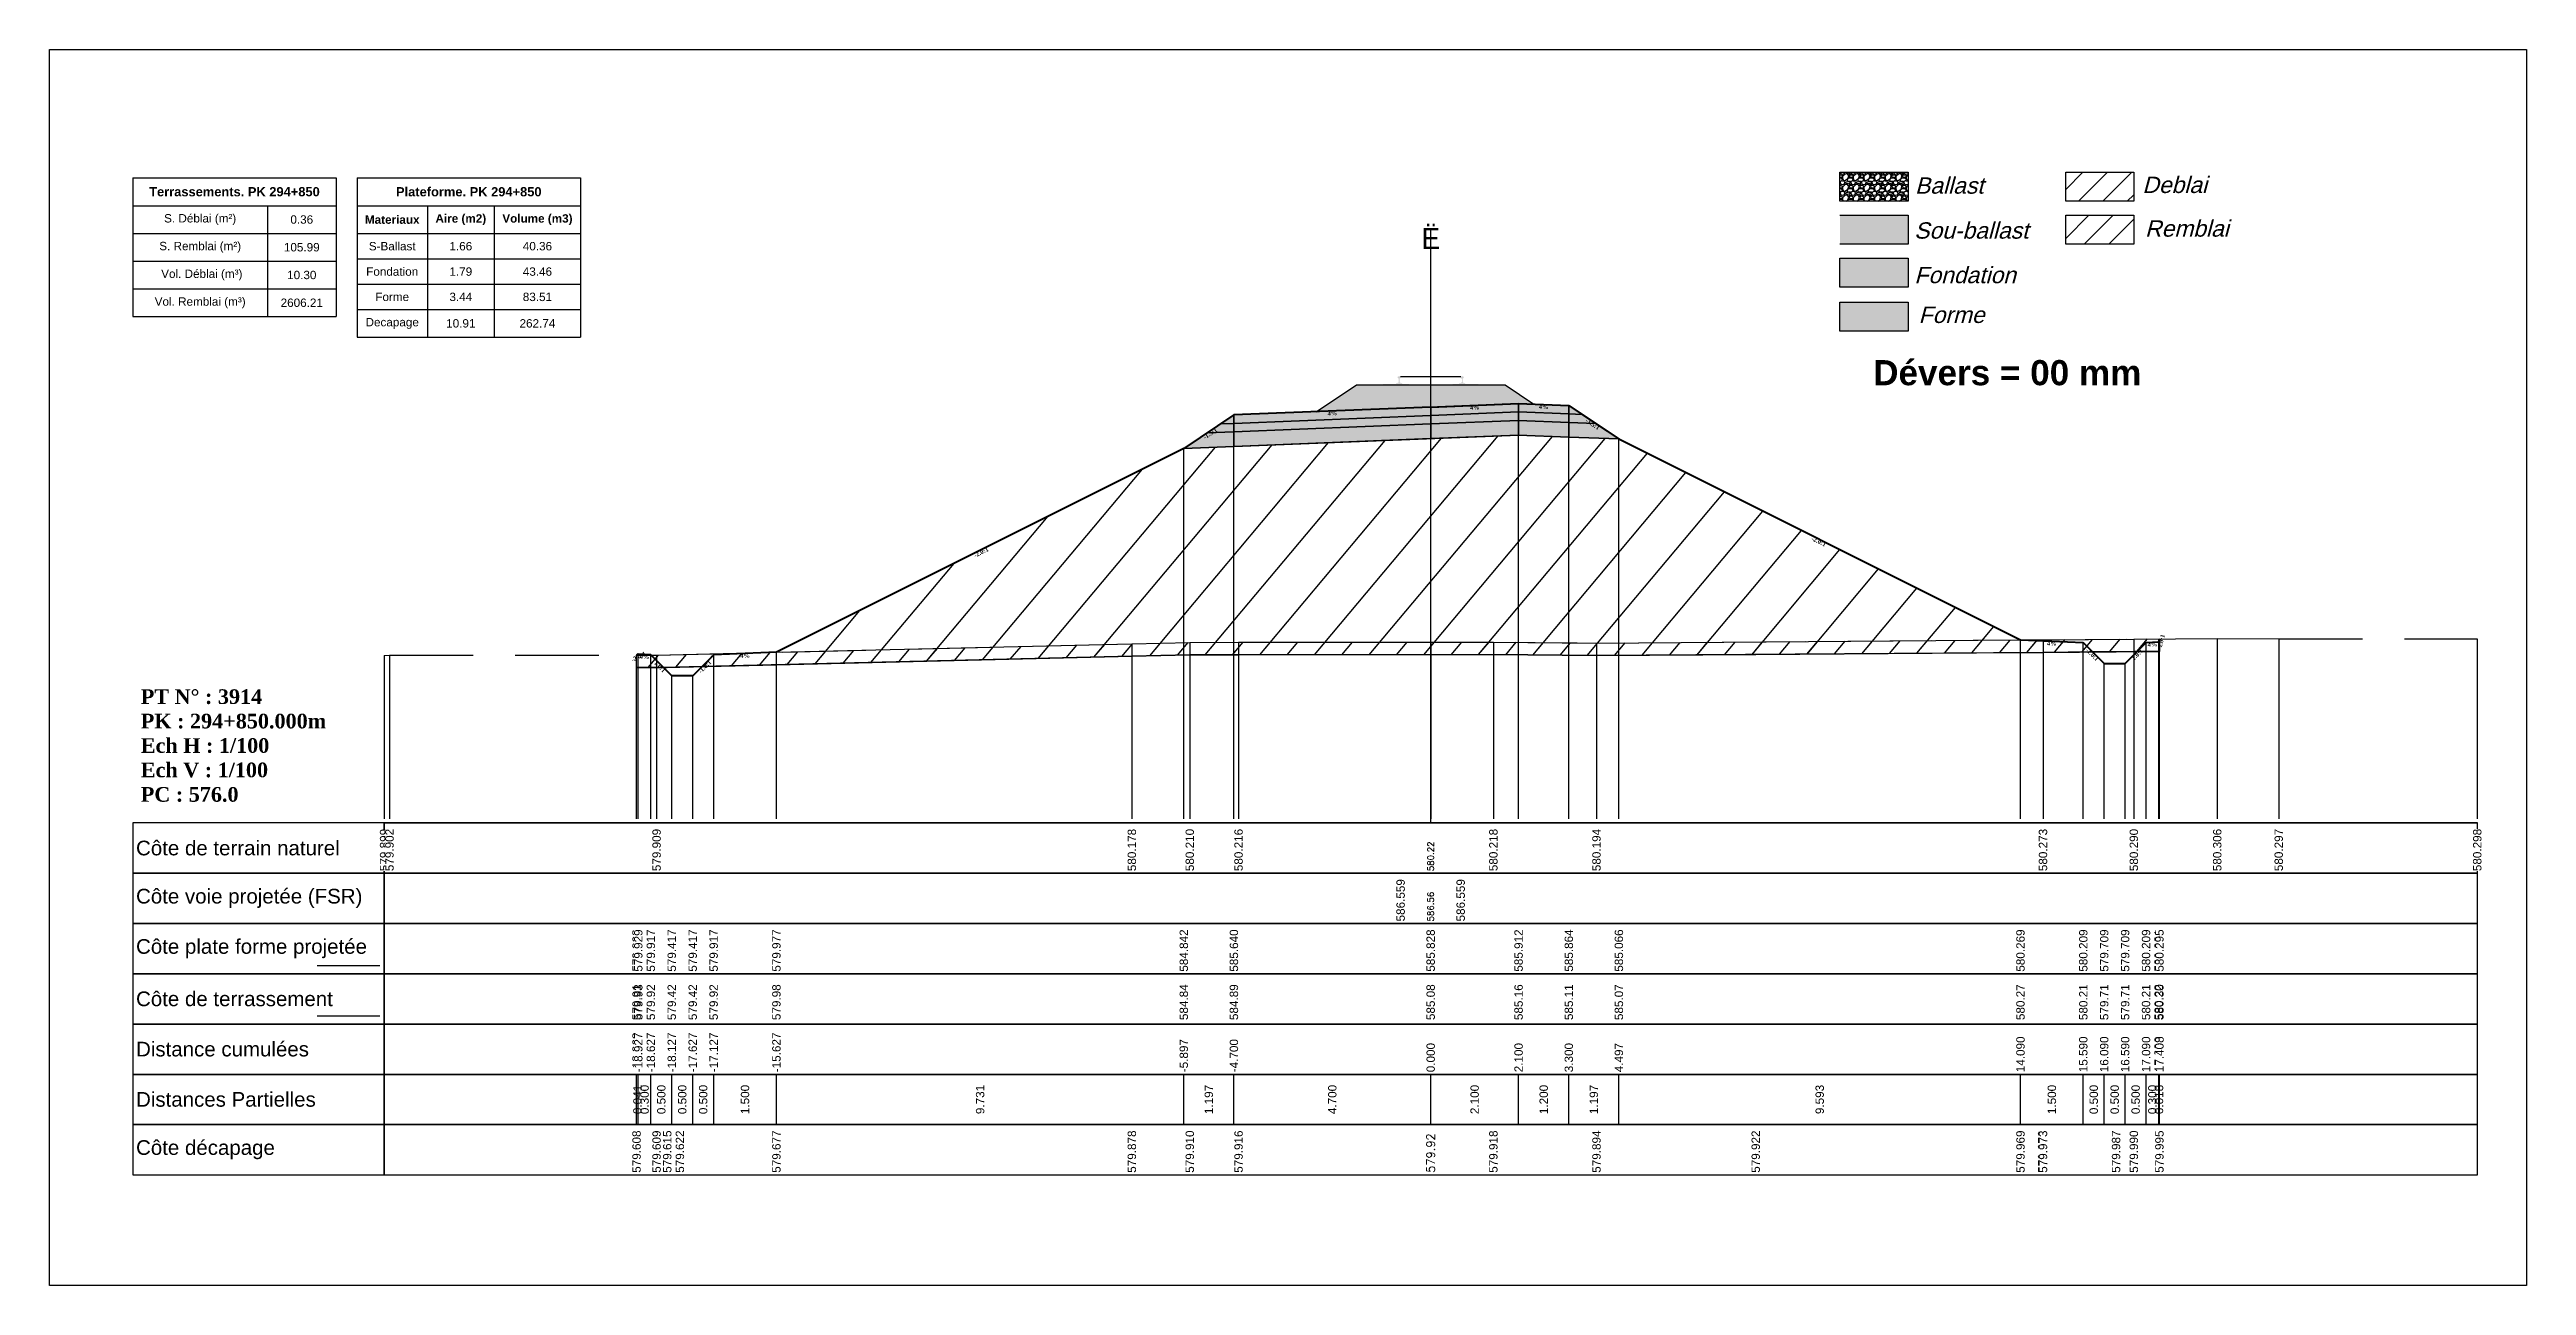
# Model space of a CAD drawing. Header units: millimetres. Extents: x 2762 to 3076, y 916 to 3305.
# Drawn here: x 2865.4 to 2924.6, y 985.6 to 1015.1 of the extents above; entities that cross this region are included whole.
import ezdxf

# ---------------------------------------------------------------- set-up
doc = ezdxf.new("R2010")
doc.units = ezdxf.units.MM
doc.header["$LTSCALE"] = 2
doc.linetypes.add('CACHE', pattern=[9.525, 6.35, -3.175])
doc.linetypes.add('DASHED', pattern=[0.75, 0.5, -0.25])
for name, color, linetype in [('C-ANNO-TABL', 1, 'Continuous'), ('C-ANNO-TABL-TEXT', 150, 'Continuous'), ('C-ANNO-TABL-TITL', 150, 'Continuous'), ('C-ANNO-TABL-TTBL', 5, 'Continuous'), ('C-ROAD-CORR', 5, 'Continuous'), ('C-ROAD-SCTN', 7, 'Continuous')]:
    doc.layers.add(name, color=color, linetype=linetype)
doc.styles.add('ARIAL', font='arial.ttf')
doc.styles.add('C3D_Etiquette', font='romans.shx')
doc.styles.add('C3D_Profil_Travers', font='romans.shx')
doc.styles.get("Standard").update_dxf_attribs({"font": 'arial.ttf'})

msp = doc.modelspace()

# ---------------------------------------------------------------- texts
at = {"color": 7, "linetype": 'Continuous', "lineweight": -3}
for s, insert, char_height, attachment_point, style in [('{\\fWingdings|b0|i0|c2|p0;Ë}', (2898.38, 1010.384), 0.5, 8, 'C3D_Profil_Travers'), ('{\\fTimes New Roman|b1|i0|c0|p18;PT N° : 3914\\PPK : 294+850.000m\\PEch H : 1/100\\PEch V : 1/100\\PPC : 576.0}', (2867.568, 997.184), 0.35, 7, 'C3D_Profil_Travers'), ('{\\fArial|b0|i0|c0|p34;Côte de terrain naturel}', (2867.454, 996.084), 0.35, 4, 'C3D_Etiquette'), ('{\\fArial|b0|i0|c0|p34;Côte plate forme projetée}', (2867.454, 993.684), 0.35, 4, 'C3D_Etiquette'), ('{\\fArial|b0|i0|c0|p34;Côte de terrassement}', (2867.454, 992.484), 0.35, 4, 'C3D_Etiquette'), ('{\\fArial|b0|i0|c0|p34;Distance cumulées}', (2867.454, 991.284), 0.35, 4, 'C3D_Etiquette'), ('{\\fArial|b0|i0|c0|p34;Distances Partielles}', (2867.454, 990.084), 0.35, 4, 'C3D_Etiquette'), ('{\\fArial|b0|i0|c0|p34;Côte décapage}', (2867.454, 988.884), 0.35, 4, 'C3D_Etiquette')]:
    msp.add_mtext(s, dxfattribs=dict(at, insert=insert, char_height=char_height, attachment_point=attachment_point, style=style))
at = {"insert": (2908.949, 1007.733), "char_height": 0.6, "attachment_point": 1}
msp.add_mtext_dynamic_manual_height_columns('{\\fArial|b1|i0|c0|p34;Dévers = 00 mm}', width=8.82587, gutter_width=1.25, heights=[0], dxfattribs=at)
at = {"color": 7, "linetype": 'Continuous', "lineweight": -3, "char_height": 0.1, "attachment_point": 2, "style": 'C3D_Etiquette'}
for s, insert, width, rotation in [('{\\fTimes New Roman|b1|i0|c0|p18;4%}', (2896.03, 1006.513), 0.42071, 2.29061), ('{\\fTimes New Roman|b1|i0|c0|p18;4%}', (2899.43, 1006.649), 0.37094, 2.29061), ('{\\fTimes New Roman|b1|i0|c0|p18;4%}', (2901.079, 1006.667), 0.42071, 357.70939), ('{\\fTimes New Roman|b1|i0|c0|p18;-1.5:1}', (2893.083, 1006.021), 0.34598, 33.69007), ('{\\fTimes New Roman|b1|i0|c0|p18;-1.5:1}', (2902.276, 1006.245), 0.34598, 326.30993), ('{\\fTimes New Roman|b1|i0|c0|p18;-2.0:1}', (2907.671, 1003.448), 0.34598, 333.43495), ('{\\fTimes New Roman|b1|i0|c0|p18;-2.0:1}', (2887.619, 1003.189), 0.34598, 26.56505), ('{\\fTimes New Roman|b1|i0|c0|p18;1.0:1}', (2915.782, 1001.041), 0.29446, 75.96376), ('{\\fTimes New Roman|b1|i0|c0|p18;-2.0:1}', (2879.434, 1000.699), 0.34598, 26.56505), ('{\\fTimes New Roman|b1|i0|c0|p18;4%}', (2879.602, 1000.702), 0.37094, 357.70939), ('{\\fTimes New Roman|b1|i0|c0|p18;1.0:1}', (2879.999, 1000.448), 0.29001, 315), ('{\\fTimes New Roman|b1|i0|c0|p18;-1.0:1}', (2881.005, 1000.448), 0.34598, 45), ('{\\fTimes New Roman|b1|i0|c0|p18;4%}', (2882.002, 1000.726), 0.42071, 2.29061), ('{\\fTimes New Roman|b1|i0|c0|p18;4%}', (2913.219, 1001.019), 0.42071, 357.70939), ('{\\fTimes New Roman|b1|i0|c0|p18;-1.0:1}', (2914.216, 1000.74), 0.34598, 315), ('{\\fTimes New Roman|b1|i0|c0|p18;1.0:1}', (2915.222, 1000.74), 0.29001, 45), ('{\\fTimes New Roman|b1|i0|c0|p18;4%}', (2915.619, 1000.995), 0.37094, 2.29061)]:
    msp.add_mtext(s, dxfattribs=dict(at, insert=insert, width=width, rotation=rotation))
at = {"color": 7, "linetype": 'Continuous', "lineweight": -3, "rotation": 90, "style": 'C3D_Profil_Travers'}
for s, insert, char_height, attachment_point in [('580.22', (2898.38, 995.534), 0.15, 4), ('586.56', (2898.38, 994.334), 0.15, 4), ('{\\fArial|b0|i0|c0|p34;579.91}', (2879.411, 991.979), 0.2, 4), ('{\\fArial|b0|i0|c0|p34;579.93}', (2879.452, 991.979), 0.2, 4), ('{\\fArial|b0|i0|c0|p34;579.92}', (2879.752, 991.979), 0.2, 4), ('{\\fArial|b0|i0|c0|p34;579.42}', (2880.252, 991.979), 0.2, 4), ('{\\fArial|b0|i0|c0|p34;579.42}', (2880.752, 991.979), 0.2, 4), ('{\\fArial|b0|i0|c0|p34;579.92}', (2881.252, 991.979), 0.2, 4), ('{\\fArial|b0|i0|c0|p34;579.98}', (2882.752, 991.979), 0.2, 4), ('{\\fArial|b0|i0|c0|p34;584.84}', (2892.483, 991.979), 0.2, 4), ('{\\fArial|b0|i0|c0|p34;584.89}', (2893.68, 991.979), 0.2, 4), ('{\\fArial|b0|i0|c0|p34;585.08}', (2898.38, 991.979), 0.2, 4), ('{\\fArial|b0|i0|c0|p34;585.16}', (2900.48, 991.979), 0.2, 4), ('{\\fArial|b0|i0|c0|p34;585.11}', (2901.68, 991.979), 0.2, 4), ('{\\fArial|b0|i0|c0|p34;585.07}', (2902.876, 991.979), 0.2, 4), ('{\\fArial|b0|i0|c0|p34;580.27}', (2912.469, 991.979), 0.2, 4), ('{\\fArial|b0|i0|c0|p34;580.21}', (2913.969, 991.979), 0.2, 4), ('{\\fArial|b0|i0|c0|p34;579.71}', (2914.469, 991.979), 0.2, 4), ('{\\fArial|b0|i0|c0|p34;579.71}', (2914.969, 991.979), 0.2, 4), ('{\\fArial|b0|i0|c0|p34;580.21}', (2915.469, 991.979), 0.2, 4), ('{\\fArial|b0|i0|c0|p34;580.22}', (2915.769, 991.979), 0.2, 4), ('{\\fArial|b0|i0|c0|p34;580.30}', (2915.788, 991.979), 0.2, 4), ('{\\fArial|b0|i0|c0|p34;0.041}', (2879.432, 990.084), 0.2, 5), ('{\\fArial|b0|i0|c0|p34;0.300}', (2879.602, 990.084), 0.2, 5), ('{\\fArial|b0|i0|c0|p34;0.500}', (2880.002, 990.084), 0.2, 5), ('{\\fArial|b0|i0|c0|p34;0.500}', (2880.502, 990.084), 0.2, 5), ('{\\fArial|b0|i0|c0|p34;0.500}', (2881.002, 990.084), 0.2, 5), ('{\\fArial|b0|i0|c0|p34;1.500}', (2882.002, 990.084), 0.2, 5), ('{\\fArial|b0|i0|c0|p34;9.731}', (2887.618, 990.084), 0.2, 5), ('{\\fArial|b0|i0|c0|p34;1.197}', (2893.081, 990.084), 0.2, 5), ('{\\fArial|b0|i0|c0|p34;4.700}', (2896.03, 990.084), 0.2, 5), ('{\\fArial|b0|i0|c0|p34;2.100}', (2899.43, 990.084), 0.2, 5), ('{\\fArial|b0|i0|c0|p34;1.200}', (2901.08, 990.084), 0.2, 5), ('{\\fArial|b0|i0|c0|p34;1.197}', (2902.278, 990.084), 0.2, 5), ('{\\fArial|b0|i0|c0|p34;9.593}', (2907.673, 990.084), 0.2, 5), ('{\\fArial|b0|i0|c0|p34;1.500}', (2913.219, 990.084), 0.2, 5), ('{\\fArial|b0|i0|c0|p34;0.500}', (2914.219, 990.084), 0.2, 5), ('{\\fArial|b0|i0|c0|p34;0.500}', (2914.719, 990.084), 0.2, 5), ('{\\fArial|b0|i0|c0|p34;0.500}', (2915.219, 990.084), 0.2, 5), ('{\\fArial|b0|i0|c0|p34;0.300}', (2915.619, 990.084), 0.2, 5), ('{\\fArial|b0|i0|c0|p34;0.018}', (2915.778, 990.084), 0.2, 5), ('579.92', (2898.38, 988.334), 0.2, 4)]:
    msp.add_mtext(s, dxfattribs=dict(at, insert=insert, char_height=char_height, attachment_point=attachment_point))
at = {"color": 7, "linetype": 'Continuous', "lineweight": -3, "insert": (2867.454, 994.884), "char_height": 0.35, "attachment_point": 4}
msp.add_mtext('{\\fArial|b0|i0|c0|p34;Côte voie projetée (FSR)}', dxfattribs=at)
at = {"layer": 'C-ANNO-TABL-TEXT', "color": 7, "style": 'ARIAL', "oblique": 15}
for s, p in [('Ballast', (2909.949, 1011.705)), ('Deblai', (2915.379, 1011.721)), ('Sou-ballast', (2909.929, 1010.632)), ('Remblai', (2915.443, 1010.679)), ('Fondation', (2909.934, 1009.569)), ('Forme', (2910.034, 1008.619))]:
    msp.add_text(s, height=0.39, dxfattribs=at).set_placement(p)
at = {"layer": 'C-ANNO-TABL-TEXT', "color": 7, "linetype": 'Continuous', "lineweight": -3, "char_height": 0.2, "attachment_point": 5, "style": 'ARIAL'}
for s, insert in [('{\\fArial|b0|i0|c0|p34;\\C7;0.36}', (2871.413, 1011.088)), ('{\\fArial|b0|i0|c0|p34;\\C7;105.99}', (2871.413, 1010.426)), ('{\\fArial|b0|i0|c0|p34;\\C7;S-Ballast}', (2873.573, 1010.451)), ('{\\fArial|b0|i0|c0|p34;\\C7;1.66}', (2875.212, 1010.451)), ('{\\C18;\\c0;40.36}', (2877.042, 1010.451)), ('{\\fArial|b0|i0|c0|p34;\\C7;10.30}', (2871.413, 1009.764)), ('{\\fArial|b0|i0|c0|p34;\\C7;Fondation}', (2873.573, 1009.845)), ('{\\fArial|b0|i0|c0|p34;\\C7;1.79}', (2875.212, 1009.845)), ('{\\C18;\\c0;43.46}', (2877.042, 1009.845)), ('{\\fArial|b0|i0|c0|p34;\\C7;2606.21}', (2871.413, 1009.101)), ('{\\fArial|b0|i0|c0|p34;\\C7;Forme}', (2873.573, 1009.241)), ('{\\fArial|b0|i0|c0|p34;\\C7;3.44}', (2875.212, 1009.241)), ('{\\C18;\\c0;83.51}', (2877.042, 1009.241)), ('{\\fArial|b0|i0|c0|p34;\\C7;Decapage}', (2873.573, 1008.609)), ('{\\fArial|b0|i0|c0|p34;\\C7;10.91}', (2875.212, 1008.609)), ('{\\C18;\\c0;262.74}', (2877.042, 1008.609))]:
    msp.add_mtext(s, dxfattribs=dict(at, insert=insert))
at = {"layer": 'C-ANNO-TABL-TITL', "color": 7, "linetype": 'Continuous', "lineweight": -3, "attachment_point": 5, "style": 'ARIAL'}
for s, insert, char_height in [('{\\fArial|b1|i0|c0|p34;\\C7;Terrassements. PK 294+850}', (2869.805, 1011.751), 0.22), ('{\\fArial|b1|i0|c0|p34;\\C18;\\c0;Plateforme. PK 294+850}', (2875.402, 1011.75), 0.22), ('{\\fArial|b0|i0|c0|p34;\\C7;S. Déblai (m²) }', (2868.986, 1011.088), 0.2), ('{\\fArial|b1|i0|c0|p34;\\C7;Materiaux   }', (2873.573, 1011.085), 0.2), ('{\\fArial|b1|i0|c0|p34;\\C7;Aire (m2)}', (2875.212, 1011.085), 0.2), ('{\\fArial|b1|i0|c0|p34;\\C7;Volume (m3)}', (2877.042, 1011.085), 0.2), ('{\\fArial|b0|i0|c0|p34;\\C7;S. Remblai (m²) }', (2868.986, 1010.426), 0.2), ('{\\fArial|b0|i0|c0|p34;\\C7; Vol. Déblai (m³) }', (2868.986, 1009.764), 0.2), ('{\\fArial|b0|i0|c0|p34;\\C7;Vol. Remblai (m³)}', (2868.986, 1009.101), 0.2)]:
    msp.add_mtext(s, dxfattribs=dict(at, insert=insert, char_height=char_height))

# ---------------------------------------------------------------- hatches: boundary and pattern name
h = msp.add_hatch(color=11)
h.dxf.hatch_style = 1
h.paths.add_polyline_path([(2909.781, 1011.191), (2908.155, 1011.191), (2908.155, 1010.499), (2909.781, 1010.499)])
h = msp.add_hatch(color=30)
h.dxf.hatch_style = 1
h.paths.add_polyline_path([(2909.781, 1010.164), (2908.155, 1010.164), (2908.155, 1009.472), (2909.781, 1009.472)])
h = msp.add_hatch(color=83)
h.dxf.hatch_style = 1
h.paths.add_polyline_path([(2909.781, 1009.118), (2908.155, 1009.118), (2908.155, 1008.426), (2909.781, 1008.426)])
at = {"linetype": 'Continuous', "lineweight": -3}
h = msp.add_hatch(dxfattribs=at)
h.set_pattern_fill('GRAVEL', color=252, scale=0.009, style=0)
h.set_pattern_definition([(228.0128, (2895.811781, 1006.73079), (-1.8288, -2.0574), [0.030755, -3.0447435]), (184.96974, (2895.791207, 1006.707931), (2.743199999, 0.228600013), [0.0527764, -5.2248644]), (132.51045, (2895.738629, 1006.703359), (2.286, -2.5146), [0.0372133, -3.684125]), (267.2737, (2895.649475, 1006.646209), (0.2286, 4.572), [0.0480604, -4.7579794]), (292.83365, (2895.647189, 1006.598203), (-1.143, 2.7432), [0.047127, -4.6655827]), (357.2737, (2895.665477, 1006.554769), (-4.572, 0.2286), [0.0480604, -4.7579794]), (37.69424, (2895.713483, 1006.552483), (-2.9718, -2.286), [0.0635574, -6.2921804]), (72.25533, (2895.763775, 1006.591345), (1.6002, 5.0292), [0.0600048, -5.940473]), (121.42957, (2895.782063, 1006.648495), (-1.8288, 2.9718), [0.048223, -4.774099]), (175.23636, (2895.756917, 1006.689643), (2.5146, -0.2286), [0.055054, -2.697654]), (222.39744, (2895.702053, 1006.694215), (-2.7432, -2.5146), [0.071197, -7.0485095]), (138.81407, (2895.87579, 1006.643923), (-1.6002, 1.3716), [0.0243004, -2.405751]), (171.46923, (2895.857501, 1006.659925), (2.9718, -0.4572), [0.0462314, -4.5769175]), (225, (2895.81178, 1006.66678), (-3e-17, -0.2286), [0.032329, -0.29096]), (203.1986, (2895.79578, 1006.694215), (1.143, 0.4572), [0.01741, -1.723556]), (291.8014, (2895.779777, 1006.687357), (-0.2286, 0.6858), [0.024621, -1.206428]), (30.9638, (2895.78892, 1006.664497), (0.6858, 0.4572), [0.039989, -1.292967]), (161.565, (2895.82321, 1006.68507), (0.4572, -0.2286), [0.028916, -0.693981]), (16.38954, (2895.647189, 1006.687357), (2.286, 0.6858), [0.040508, -4.0102944]), (70.34618, (2895.686051, 1006.698787), (-0.9144, -2.5146), [0.033984, -3.3643994]), (293.1986, (2895.82321, 1006.73079), (-0.4572, 1.143), [0.034819, -1.7061465]), (343.61046, (2895.836927, 1006.698787), (-2.286, 0.6858), [0.040508, -4.0102944]), (339.44395, (2895.64719, 1006.545625), (-1.143, 0.4572), [0.039063, -1.914096]), (294.77514, (2895.683765, 1006.531909), (-1.143, 2.5146), [0.0327305, -3.2403234]), (66.8014, (2895.825497, 1006.50219), (0.4572, 1.143), [0.034819, -1.7061465]), (17.35402, (2895.839213, 1006.534195), (-2.9718, -0.9144), [0.0383204, -3.793714]), (69.44395, (2895.713483, 1006.50219), (-0.4572, -1.143), [0.0195316, -1.933628]), (101.3099, (2895.81178, 1006.50219), (-0.2286, 0.9144), [0.011656, -1.1539795]), (165.9638, (2895.809495, 1006.51362), (0.6858, -0.2286), [0.047127, -0.895415]), (186.009, (2895.763775, 1006.525051), (2.286, 0.2286), [0.043674, -4.323723]), (303.69, (2895.78892, 1006.64392), (-0.2286, 0.4572), [0.032969, -0.79126]), (353.15723, (2895.807209, 1006.616491), (3.8862, -0.4572), [0.05756, -5.698441]), (60.9454, (2895.86436, 1006.609633), (-0.9144, -1.6002), [0.023536, -2.330045]), (90, (2895.8758, 1006.6302), (-0.2286, 0.2286), [0.013716, -0.214884]), (120.25644, (2895.759203, 1006.531909), (0.9144, -1.6002), [0.031758, -3.1440547]), (48.0128, (2895.743201, 1006.55934), (1.8288, 2.0574), [0.06151, -3.0139886]), (0, (2895.78435, 1006.60506), (0.2286, 0.2286), [0.059436, -0.169164]), (325.30485, (2895.843785, 1006.60506), (2.286, -1.6002), [0.036145, -3.5783385]), (254.0546, (2895.873503, 1006.584487), (-0.2286, -0.9144), [0.033285, -1.6309485]), (207.64598, (2895.864359, 1006.552483), (-4.3434, -2.286), [0.054193, -5.365122]), (175.42608, (2895.816353, 1006.527337), (-2.9718, 0.2286), [0.0573327, -5.675926])])
h.paths.add_polyline_path([(2895.647, 1006.502), (2896.605, 1007.14), (2900.155, 1007.14), (2900.844, 1006.681), (2900.48, 1006.695)])
msp.add_hatch(color=254, dxfattribs=at).paths.add_polyline_path([(2897.162, 1006.959), (2897.162, 1007.144), (2897.277, 1007.165), (2897.625, 1007.165), (2897.625, 1007.17), (2897.551, 1007.17), (2897.551, 1007.18), (2897.552, 1007.181), (2897.554, 1007.182), (2897.555, 1007.182), (2897.575, 1007.184), (2897.578, 1007.184), (2897.581, 1007.186), (2897.609, 1007.196), (2897.612, 1007.197), (2897.613, 1007.199), (2897.614, 1007.2), (2897.615, 1007.204), (2897.616, 1007.211), (2897.617, 1007.22), (2897.618, 1007.231), (2897.618, 1007.255), (2897.617, 1007.271), (2897.617, 1007.277), (2897.616, 1007.283), (2897.615, 1007.287), (2897.615, 1007.289), (2897.614, 1007.293), (2897.613, 1007.294), (2897.612, 1007.296), (2897.611, 1007.297), (2897.61, 1007.298), (2897.594, 1007.304), (2897.592, 1007.305), (2897.591, 1007.306), (2897.59, 1007.308), (2897.59, 1007.31), (2897.59, 1007.328), (2897.591, 1007.333), (2897.592, 1007.335), (2897.594, 1007.337), (2897.596, 1007.339), (2897.599, 1007.34), (2897.6, 1007.34), (2897.604, 1007.341), (2897.608, 1007.342), (2897.611, 1007.342), (2897.615, 1007.342), (2897.62, 1007.342), (2897.623, 1007.342), (2897.626, 1007.342), (2897.63, 1007.342), (2897.633, 1007.342), (2897.637, 1007.342), (2897.642, 1007.342), (2897.645, 1007.342), (2897.649, 1007.341), (2897.653, 1007.34), (2897.654, 1007.34), (2897.656, 1007.339), (2897.659, 1007.337), (2897.661, 1007.335), (2897.662, 1007.333), (2897.662, 1007.328), (2897.662, 1007.31), (2897.662, 1007.308), (2897.662, 1007.306), (2897.661, 1007.305), (2897.659, 1007.304), (2897.643, 1007.298), (2897.642, 1007.297), (2897.64, 1007.296), (2897.639, 1007.294), (2897.639, 1007.293), (2897.638, 1007.289), (2897.637, 1007.287), (2897.637, 1007.283), (2897.636, 1007.277), (2897.635, 1007.271), (2897.635, 1007.255), (2897.635, 1007.231), (2897.636, 1007.22), (2897.637, 1007.211), (2897.638, 1007.204), (2897.639, 1007.2), (2897.64, 1007.199), (2897.641, 1007.197), (2897.643, 1007.196), (2897.672, 1007.186), (2897.675, 1007.184), (2897.678, 1007.184), (2897.698, 1007.182), (2897.699, 1007.182), (2897.7, 1007.181), (2897.701, 1007.18), (2897.701, 1007.17), (2897.627, 1007.17), (2897.627, 1007.165), (2897.831, 1007.165), (2897.963, 1007.134), (2898.797, 1007.134), (2898.928, 1007.165), (2899.132, 1007.165), (2899.132, 1007.17), (2899.058, 1007.17), (2899.058, 1007.18), (2899.059, 1007.181), (2899.061, 1007.182), (2899.062, 1007.182), (2899.082, 1007.184), (2899.085, 1007.184), (2899.088, 1007.186), (2899.116, 1007.196), (2899.119, 1007.197), (2899.12, 1007.199), (2899.121, 1007.2), (2899.122, 1007.204), (2899.123, 1007.211), (2899.124, 1007.22), (2899.125, 1007.231), (2899.125, 1007.255), (2899.124, 1007.271), (2899.124, 1007.277), (2899.123, 1007.283), (2899.122, 1007.287), (2899.122, 1007.289), (2899.121, 1007.293), (2899.12, 1007.294), (2899.119, 1007.296), (2899.118, 1007.297), (2899.117, 1007.298), (2899.101, 1007.304), (2899.099, 1007.305), (2899.098, 1007.306), (2899.097, 1007.308), (2899.097, 1007.31), (2899.097, 1007.328), (2899.098, 1007.333), (2899.099, 1007.335), (2899.101, 1007.337), (2899.103, 1007.339), (2899.106, 1007.34), (2899.107, 1007.34), (2899.111, 1007.341), (2899.115, 1007.342), (2899.118, 1007.342), (2899.122, 1007.342), (2899.127, 1007.342), (2899.13, 1007.342), (2899.133, 1007.342), (2899.137, 1007.342), (2899.14, 1007.342), (2899.144, 1007.342), (2899.149, 1007.342), (2899.152, 1007.342), (2899.156, 1007.341), (2899.16, 1007.34), (2899.161, 1007.34), (2899.163, 1007.339), (2899.166, 1007.337), (2899.168, 1007.335), (2899.169, 1007.333), (2899.169, 1007.328), (2899.169, 1007.31), (2899.169, 1007.308), (2899.169, 1007.306), (2899.168, 1007.305), (2899.166, 1007.304), (2899.15, 1007.298), (2899.149, 1007.297), (2899.147, 1007.296), (2899.146, 1007.294), (2899.146, 1007.293), (2899.145, 1007.289), (2899.144, 1007.287), (2899.144, 1007.283), (2899.143, 1007.277), (2899.142, 1007.271), (2899.142, 1007.255), (2899.142, 1007.231), (2899.143, 1007.22), (2899.144, 1007.211), (2899.145, 1007.204), (2899.146, 1007.2), (2899.147, 1007.199), (2899.148, 1007.197), (2899.15, 1007.196), (2899.179, 1007.186), (2899.182, 1007.184), (2899.185, 1007.184), (2899.205, 1007.182), (2899.206, 1007.182), (2899.207, 1007.181), (2899.208, 1007.18), (2899.208, 1007.17), (2899.134, 1007.17), (2899.134, 1007.165), (2899.482, 1007.165), (2899.597, 1007.144), (2899.597, 1006.959)])
h = msp.add_hatch(color=30, dxfattribs=at)
h.paths.add_polyline_path([(2901.68, 1006.247), (2901.68, 1006.447), (2901.999, 1006.435), (2902.318, 1006.222)])
h.paths.add_polyline_path([(2900.48, 1006.295), (2900.48, 1006.495), (2901.68, 1006.447), (2901.68, 1006.247)])
h.paths.add_polyline_path([(2898.38, 1006.211), (2898.38, 1006.411), (2900.48, 1006.495), (2900.48, 1006.295)])
h.paths.add_polyline_path([(2893.68, 1006.023), (2893.68, 1006.223), (2898.38, 1006.411), (2898.38, 1006.211)])
h.paths.add_polyline_path([(2893.041, 1005.998), (2893.36, 1006.211), (2893.68, 1006.223), (2893.68, 1006.023)])
h = msp.add_hatch(color=11, dxfattribs=at)
h.paths.add_polyline_path([(2901.68, 1006.447), (2901.68, 1006.647), (2901.999, 1006.435)])
h.paths.add_polyline_path([(2900.48, 1006.495), (2900.48, 1006.695), (2901.68, 1006.647), (2901.68, 1006.447)])
h.paths.add_polyline_path([(2898.38, 1006.411), (2898.38, 1006.611), (2900.48, 1006.695), (2900.48, 1006.495)])
h.paths.add_polyline_path([(2893.68, 1006.223), (2893.68, 1006.423), (2898.38, 1006.611), (2898.38, 1006.411)])
h.paths.add_polyline_path([(2893.36, 1006.211), (2893.68, 1006.423), (2893.68, 1006.223)])
h = msp.add_hatch(dxfattribs=at)
h.set_pattern_fill('_U', color=3, angle=50, style=0, pattern_type=0)
h.set_pattern_definition([(50, (2915.2507, 1000.7748), (-0.766044, 0.642788), [])])
h.paths.add_polyline_path([(2915.251, 1000.775), (2915.469, 1000.993), (2915.769, 1001.005), (2915.788, 1001.079), (2915.788, 1000.779)])
h.paths.add_polyline_path([(2880.97, 1000.418), (2881.252, 1000.7), (2882.752, 1000.76), (2892.483, 1005.626), (2900.48, 1005.945), (2902.876, 1005.85), (2912.469, 1001.053), (2913.969, 1000.993), (2914.196, 1000.767), (2913.007, 1000.757), (2902.341, 1000.678), (2899.878, 1000.702), (2893.791, 1000.7), (2892.626, 1000.694), (2891.242, 1000.662)])
h.paths.add_polyline_path([(2879.411, 1000.392), (2879.411, 1000.692), (2879.452, 1000.712), (2879.752, 1000.7), (2880.056, 1000.396), (2879.889, 1000.392)])
h = msp.add_hatch(color=83, dxfattribs=at)
h.paths.add_polyline_path([(2901.68, 1005.897), (2901.68, 1006.247), (2902.318, 1006.222), (2902.876, 1005.85)])
h.paths.add_polyline_path([(2900.48, 1005.945), (2900.48, 1006.295), (2901.68, 1006.247), (2901.68, 1005.897)])
h.paths.add_polyline_path([(2898.38, 1005.861), (2898.38, 1006.211), (2900.48, 1006.295), (2900.48, 1005.945)])
h.paths.add_polyline_path([(2893.68, 1005.673), (2893.68, 1006.023), (2898.38, 1006.211), (2898.38, 1005.861)])
h.paths.add_polyline_path([(2892.483, 1005.626), (2893.041, 1005.998), (2893.68, 1006.023), (2893.68, 1005.673)])
h = msp.add_hatch(dxfattribs=at)
h.set_pattern_fill('_U', color=150, scale=0.5, angle=50, style=0, pattern_type=0)
h.set_pattern_definition([(50, (2915.2507, 1000.77476), (-0.383022, 0.321394), [])])
h.paths.add_polyline_path([(2915.251, 1000.775), (2915.469, 1000.993), (2915.769, 1001.005), (2915.788, 1001.079), (2915.788, 1000.779)])
h.paths.add_polyline_path([(2912.469, 1001.053), (2913.007, 1001.057), (2915.177, 1001.074), (2915.788, 1001.079), (2915.769, 1001.005), (2915.469, 1000.993), (2915.251, 1000.775), (2915.177, 1000.774), (2914.196, 1000.767), (2913.969, 1000.993)])
h.paths.add_polyline_path([(2880.97, 1000.418), (2881.252, 1000.7), (2882.752, 1000.76), (2891.242, 1000.962), (2892.626, 1000.994), (2893.791, 1001), (2899.878, 1001.002), (2902.341, 1000.978), (2912.469, 1001.053), (2913.969, 1000.993), (2914.196, 1000.767), (2913.007, 1000.757), (2902.341, 1000.678), (2899.878, 1000.702), (2893.791, 1000.7), (2892.626, 1000.694), (2891.242, 1000.662)])
h.paths.add_polyline_path([(2879.76, 1000.692), (2879.889, 1000.692), (2882.752, 1000.76), (2881.252, 1000.7), (2880.97, 1000.418), (2880.056, 1000.396)])
h.paths.add_polyline_path([(2879.411, 1000.392), (2879.411, 1000.692), (2879.76, 1000.692), (2880.056, 1000.396), (2879.889, 1000.392)])

# ---------------------------------------------------------------- linework, layer by layer
for p, q in [((2908.155, 1012.219), (2909.781, 1012.219)), ((2908.155, 1012.219), (2909.781, 1012.219)), ((2908.155, 1011.527), (2908.155, 1012.219)), ((2909.781, 1012.219), (2909.781, 1011.527)), ((2909.781, 1012.219), (2909.781, 1011.527)), ((2913.548, 1012.219), (2915.174, 1012.219)), ((2913.548, 1011.527), (2913.548, 1012.219)), ((2915.174, 1012.219), (2915.174, 1011.527)), ((2909.781, 1011.527), (2908.155, 1011.527)), ((2909.781, 1011.527), (2908.155, 1011.527)), ((2908.155, 1011.191), (2909.781, 1011.191)), ((2909.781, 1011.191), (2909.781, 1010.499)), ((2915.174, 1011.527), (2913.548, 1011.527)), ((2913.548, 1011.191), (2915.174, 1011.191)), ((2913.548, 1010.499), (2913.548, 1011.191)), ((2915.174, 1011.191), (2915.174, 1010.499)), ((2909.781, 1010.499), (2908.155, 1010.499)), ((2908.155, 1010.164), (2909.781, 1010.164)), ((2908.155, 1009.472), (2908.155, 1010.164)), ((2909.781, 1010.164), (2909.781, 1009.472)), ((2915.174, 1010.499), (2913.548, 1010.499)), ((2909.781, 1009.472), (2908.155, 1009.472)), ((2908.155, 1009.118), (2909.781, 1009.118)), ((2908.155, 1008.426), (2908.155, 1009.118)), ((2909.781, 1009.118), (2909.781, 1008.426)), ((2909.781, 1008.426), (2908.155, 1008.426))]:
    msp.add_line(p, q)
at = {"linetype": 'Continuous'}
for p, q in [((2908.158, 1012.172), (2908.155, 1012.173)), ((2908.155, 1012.17), (2908.158, 1012.172)), ((2908.195, 1012.144), (2908.155, 1012.15)), ((2908.155, 1012.104), (2908.205, 1012.098)), ((2908.155, 1012.083), (2908.181, 1012.083)), ((2908.207, 1012.019), (2908.155, 1011.992)), ((2908.158, 1011.918), (2908.155, 1011.919)), ((2908.155, 1011.916), (2908.158, 1011.918)), ((2908.195, 1011.89), (2908.155, 1011.896)), ((2908.155, 1011.85), (2908.205, 1011.844)), ((2908.155, 1011.829), (2908.181, 1011.829)), ((2908.207, 1011.765), (2908.155, 1011.738)), ((2908.159, 1011.969), (2908.174, 1011.934)), ((2908.16, 1011.969), (2908.176, 1012.005)), ((2908.16, 1011.715), (2908.176, 1011.751)), ((2908.161, 1012.219), (2908.174, 1012.188)), ((2908.173, 1012.188), (2908.216, 1012.175)), ((2908.173, 1011.934), (2908.216, 1011.921)), ((2908.176, 1012.005), (2908.217, 1012.018)), ((2908.176, 1011.751), (2908.217, 1011.764)), ((2908.18, 1012.086), (2908.214, 1012.063)), ((2908.18, 1011.832), (2908.214, 1011.809)), ((2908.218, 1012.128), (2908.197, 1012.145)), ((2908.218, 1011.874), (2908.197, 1011.891)), ((2908.204, 1012.088), (2908.217, 1012.111)), ((2908.214, 1012.061), (2908.204, 1012.025)), ((2908.204, 1011.834), (2908.217, 1011.857)), ((2908.214, 1011.807), (2908.204, 1011.771)), ((2908.216, 1012.175), (2908.26, 1012.188)), ((2908.216, 1012.016), (2908.257, 1012.001)), ((2908.216, 1011.921), (2908.26, 1011.934)), ((2908.216, 1011.762), (2908.257, 1011.747)), ((2908.219, 1012.129), (2908.217, 1012.076)), ((2908.217, 1012.111), (2908.217, 1012.127)), ((2908.217, 1012.076), (2908.237, 1012.028)), ((2908.219, 1011.875), (2908.217, 1011.822)), ((2908.217, 1011.857), (2908.217, 1011.873)), ((2908.217, 1011.822), (2908.237, 1011.774)), ((2908.284, 1012.175), (2908.225, 1012.122)), ((2908.284, 1011.921), (2908.225, 1011.868)), ((2908.237, 1012.025), (2908.29, 1012.022)), ((2908.237, 1011.771), (2908.29, 1011.768)), ((2908.256, 1012.003), (2908.271, 1011.97)), ((2908.26, 1012.187), (2908.271, 1012.219)), ((2908.26, 1011.933), (2908.273, 1011.969)), ((2908.337, 1012.175), (2908.276, 1012.18)), ((2908.337, 1011.921), (2908.276, 1011.926)), ((2908.317, 1011.939), (2908.289, 1011.969)), ((2908.29, 1012.025), (2908.346, 1012.068)), ((2908.29, 1011.969), (2908.298, 1011.989)), ((2908.29, 1011.771), (2908.346, 1011.814)), ((2908.317, 1012.193), (2908.293, 1012.219)), ((2908.346, 1011.989), (2908.298, 1011.984)), ((2908.36, 1012.199), (2908.302, 1012.194)), ((2908.36, 1011.945), (2908.302, 1011.94)), ((2908.324, 1012.033), (2908.369, 1012.083)), ((2908.324, 1011.779), (2908.369, 1011.829)), ((2908.343, 1012.003), (2908.325, 1012.034)), ((2908.343, 1011.749), (2908.325, 1011.78)), ((2908.364, 1012.131), (2908.336, 1012.176)), ((2908.364, 1011.877), (2908.336, 1011.922)), ((2908.405, 1011.999), (2908.341, 1012.004)), ((2908.346, 1012.068), (2908.366, 1012.132)), ((2908.397, 1011.982), (2908.346, 1011.994)), ((2908.346, 1011.814), (2908.366, 1011.878)), ((2908.363, 1012.175), (2908.373, 1012.15)), ((2908.363, 1011.921), (2908.373, 1011.896)), ((2908.382, 1012.183), (2908.364, 1012.176)), ((2908.382, 1011.929), (2908.364, 1011.922)), ((2908.369, 1012.083), (2908.435, 1012.083)), ((2908.369, 1011.829), (2908.435, 1011.829)), ((2908.374, 1012.149), (2908.412, 1012.172)), ((2908.399, 1012.152), (2908.374, 1012.127)), ((2908.374, 1012.127), (2908.394, 1012.096)), ((2908.374, 1011.895), (2908.412, 1011.918)), ((2908.399, 1011.898), (2908.374, 1011.873)), ((2908.374, 1011.873), (2908.394, 1011.842)), ((2908.394, 1012.219), (2908.376, 1012.198)), ((2908.394, 1012.219), (2908.376, 1012.198)), ((2908.399, 1011.97), (2908.376, 1011.944)), ((2908.412, 1012.172), (2908.381, 1012.182)), ((2908.412, 1011.918), (2908.381, 1011.928)), ((2908.395, 1012.106), (2908.459, 1012.098)), ((2908.395, 1011.852), (2908.459, 1011.844)), ((2908.399, 1011.969), (2908.397, 1011.982)), ((2908.449, 1012.144), (2908.399, 1012.151)), ((2908.449, 1012.144), (2908.399, 1012.151)), ((2908.449, 1011.89), (2908.399, 1011.897)), ((2908.461, 1012.019), (2908.408, 1011.991)), ((2908.461, 1011.765), (2908.408, 1011.737)), ((2908.413, 1011.969), (2908.428, 1011.934)), ((2908.414, 1011.969), (2908.43, 1012.005)), ((2908.414, 1011.715), (2908.43, 1011.751)), ((2908.415, 1012.219), (2908.428, 1012.188)), ((2908.415, 1012.219), (2908.428, 1012.188)), ((2908.427, 1012.188), (2908.47, 1012.175)), ((2908.427, 1012.188), (2908.47, 1012.175)), ((2908.427, 1011.934), (2908.47, 1011.921)), ((2908.43, 1012.005), (2908.471, 1012.018)), ((2908.43, 1011.751), (2908.471, 1011.764)), ((2908.434, 1012.086), (2908.468, 1012.063)), ((2908.434, 1011.832), (2908.468, 1011.809)), ((2908.472, 1012.128), (2908.451, 1012.145)), ((2908.472, 1012.128), (2908.451, 1012.145)), ((2908.472, 1011.874), (2908.451, 1011.891)), ((2908.458, 1012.088), (2908.471, 1012.111)), ((2908.468, 1012.061), (2908.458, 1012.025)), ((2908.458, 1011.834), (2908.471, 1011.857)), ((2908.468, 1011.807), (2908.458, 1011.771)), ((2908.47, 1012.175), (2908.514, 1012.188)), ((2908.47, 1012.175), (2908.514, 1012.188)), ((2908.47, 1012.016), (2908.511, 1012.001)), ((2908.47, 1011.921), (2908.514, 1011.934)), ((2908.47, 1011.762), (2908.511, 1011.747)), ((2908.473, 1012.129), (2908.471, 1012.076)), ((2908.473, 1012.129), (2908.471, 1012.076)), ((2908.471, 1012.111), (2908.471, 1012.127)), ((2908.471, 1012.111), (2908.471, 1012.127)), ((2908.471, 1012.076), (2908.491, 1012.028)), ((2908.473, 1011.875), (2908.471, 1011.822)), ((2908.471, 1011.857), (2908.471, 1011.873)), ((2908.471, 1011.822), (2908.491, 1011.774)), ((2908.538, 1012.175), (2908.479, 1012.122)), ((2908.538, 1012.175), (2908.479, 1012.122)), ((2908.538, 1011.921), (2908.479, 1011.868)), ((2908.491, 1012.025), (2908.544, 1012.022)), ((2908.491, 1011.771), (2908.544, 1011.768)), ((2908.51, 1012.003), (2908.525, 1011.97)), ((2908.514, 1012.187), (2908.525, 1012.219)), ((2908.514, 1012.187), (2908.525, 1012.219)), ((2908.514, 1011.933), (2908.527, 1011.969)), ((2908.591, 1012.175), (2908.53, 1012.18)), ((2908.591, 1012.175), (2908.53, 1012.18)), ((2908.591, 1011.921), (2908.53, 1011.926)), ((2908.571, 1011.939), (2908.543, 1011.969)), ((2908.544, 1012.025), (2908.6, 1012.068)), ((2908.544, 1012.025), (2908.6, 1012.068)), ((2908.544, 1011.969), (2908.552, 1011.989)), ((2908.544, 1011.771), (2908.6, 1011.814)), ((2908.571, 1012.193), (2908.547, 1012.219)), ((2908.571, 1012.193), (2908.547, 1012.219)), ((2908.6, 1011.989), (2908.552, 1011.984)), ((2908.614, 1012.199), (2908.556, 1012.194)), ((2908.614, 1012.199), (2908.556, 1012.194)), ((2908.614, 1011.945), (2908.556, 1011.94)), ((2908.578, 1012.033), (2908.623, 1012.083)), ((2908.578, 1012.033), (2908.623, 1012.083)), ((2908.578, 1011.779), (2908.623, 1011.829)), ((2908.597, 1012.003), (2908.579, 1012.034)), ((2908.597, 1012.003), (2908.579, 1012.034)), ((2908.597, 1011.749), (2908.579, 1011.78)), ((2908.618, 1012.131), (2908.59, 1012.176)), ((2908.618, 1012.131), (2908.59, 1012.176)), ((2908.618, 1011.877), (2908.59, 1011.922)), ((2908.659, 1011.999), (2908.595, 1012.004)), ((2908.659, 1011.999), (2908.595, 1012.004)), ((2908.6, 1012.068), (2908.62, 1012.132)), ((2908.6, 1012.068), (2908.62, 1012.132)), ((2908.651, 1011.982), (2908.6, 1011.994)), ((2908.651, 1011.982), (2908.6, 1011.994)), ((2908.6, 1011.814), (2908.62, 1011.878)), ((2908.617, 1012.175), (2908.627, 1012.15)), ((2908.617, 1012.175), (2908.627, 1012.15)), ((2908.617, 1011.921), (2908.627, 1011.896)), ((2908.636, 1012.183), (2908.618, 1012.176)), ((2908.636, 1012.183), (2908.618, 1012.176)), ((2908.636, 1011.929), (2908.618, 1011.922)), ((2908.623, 1012.083), (2908.689, 1012.083)), ((2908.623, 1012.083), (2908.689, 1012.083)), ((2908.623, 1011.829), (2908.689, 1011.829)), ((2908.628, 1012.149), (2908.666, 1012.172)), ((2908.628, 1012.149), (2908.666, 1012.172)), ((2908.653, 1012.152), (2908.628, 1012.127)), ((2908.653, 1012.152), (2908.628, 1012.127)), ((2908.628, 1012.127), (2908.648, 1012.096)), ((2908.628, 1012.127), (2908.648, 1012.096)), ((2908.628, 1011.895), (2908.666, 1011.918)), ((2908.653, 1011.898), (2908.628, 1011.873)), ((2908.628, 1011.873), (2908.648, 1011.842)), ((2908.648, 1012.219), (2908.63, 1012.198)), ((2908.648, 1012.219), (2908.63, 1012.198)), ((2908.653, 1011.97), (2908.63, 1011.944)), ((2908.653, 1011.97), (2908.63, 1011.944)), ((2908.666, 1012.172), (2908.635, 1012.182)), ((2908.666, 1012.172), (2908.635, 1012.182)), ((2908.666, 1011.918), (2908.635, 1011.928)), ((2908.649, 1012.106), (2908.713, 1012.098)), ((2908.649, 1012.106), (2908.713, 1012.098)), ((2908.649, 1011.852), (2908.713, 1011.844)), ((2908.653, 1011.969), (2908.651, 1011.982)), ((2908.653, 1011.969), (2908.651, 1011.982)), ((2908.703, 1012.144), (2908.653, 1012.151)), ((2908.703, 1012.144), (2908.653, 1012.151)), ((2908.703, 1011.89), (2908.653, 1011.897)), ((2908.715, 1012.019), (2908.662, 1011.991)), ((2908.715, 1012.019), (2908.662, 1011.991)), ((2908.715, 1011.765), (2908.662, 1011.737)), ((2908.667, 1011.969), (2908.682, 1011.934)), ((2908.667, 1011.969), (2908.682, 1011.934)), ((2908.668, 1011.969), (2908.684, 1012.005)), ((2908.668, 1011.969), (2908.684, 1012.005)), ((2908.668, 1011.715), (2908.684, 1011.751)), ((2908.669, 1012.219), (2908.682, 1012.188)), ((2908.669, 1012.219), (2908.682, 1012.188)), ((2908.681, 1012.188), (2908.724, 1012.175)), ((2908.681, 1012.188), (2908.724, 1012.175)), ((2908.681, 1011.934), (2908.724, 1011.921)), ((2908.681, 1011.934), (2908.724, 1011.921)), ((2908.684, 1012.005), (2908.725, 1012.018)), ((2908.684, 1012.005), (2908.725, 1012.018)), ((2908.684, 1011.751), (2908.725, 1011.764)), ((2908.688, 1012.086), (2908.722, 1012.063)), ((2908.688, 1012.086), (2908.722, 1012.063)), ((2908.688, 1011.832), (2908.722, 1011.809)), ((2908.726, 1012.128), (2908.705, 1012.145)), ((2908.726, 1012.128), (2908.705, 1012.145)), ((2908.726, 1011.874), (2908.705, 1011.891)), ((2908.712, 1012.088), (2908.725, 1012.111)), ((2908.712, 1012.088), (2908.725, 1012.111)), ((2908.722, 1012.061), (2908.712, 1012.025)), ((2908.722, 1012.061), (2908.712, 1012.025)), ((2908.712, 1011.834), (2908.725, 1011.857)), ((2908.722, 1011.807), (2908.712, 1011.771)), ((2908.724, 1012.175), (2908.768, 1012.188)), ((2908.724, 1012.175), (2908.768, 1012.188)), ((2908.724, 1012.016), (2908.765, 1012.001)), ((2908.724, 1012.016), (2908.765, 1012.001)), ((2908.724, 1011.921), (2908.768, 1011.934)), ((2908.724, 1011.921), (2908.768, 1011.934)), ((2908.724, 1011.762), (2908.765, 1011.747)), ((2908.727, 1012.129), (2908.725, 1012.076)), ((2908.727, 1012.129), (2908.725, 1012.076)), ((2908.725, 1012.111), (2908.725, 1012.127)), ((2908.725, 1012.111), (2908.725, 1012.127)), ((2908.725, 1012.076), (2908.745, 1012.028)), ((2908.725, 1012.076), (2908.745, 1012.028)), ((2908.727, 1011.875), (2908.725, 1011.822)), ((2908.725, 1011.857), (2908.725, 1011.873)), ((2908.725, 1011.822), (2908.745, 1011.774)), ((2908.792, 1012.175), (2908.733, 1012.122)), ((2908.792, 1012.175), (2908.733, 1012.122)), ((2908.792, 1011.921), (2908.733, 1011.868)), ((2908.792, 1011.921), (2908.733, 1011.868)), ((2908.745, 1012.025), (2908.798, 1012.022)), ((2908.745, 1012.025), (2908.798, 1012.022)), ((2908.745, 1011.771), (2908.798, 1011.768)), ((2908.764, 1012.003), (2908.779, 1011.97)), ((2908.764, 1012.003), (2908.779, 1011.97)), ((2908.768, 1012.187), (2908.779, 1012.219)), ((2908.768, 1012.187), (2908.779, 1012.219)), ((2908.768, 1011.933), (2908.781, 1011.969)), ((2908.768, 1011.933), (2908.781, 1011.969)), ((2908.845, 1012.175), (2908.784, 1012.18)), ((2908.845, 1012.175), (2908.784, 1012.18)), ((2908.845, 1011.921), (2908.784, 1011.926)), ((2908.845, 1011.921), (2908.784, 1011.926)), ((2908.825, 1011.939), (2908.797, 1011.969)), ((2908.825, 1011.939), (2908.797, 1011.969)), ((2908.798, 1012.025), (2908.854, 1012.068)), ((2908.798, 1012.025), (2908.854, 1012.068)), ((2908.798, 1011.969), (2908.806, 1011.989)), ((2908.798, 1011.969), (2908.806, 1011.989)), ((2908.798, 1011.771), (2908.854, 1011.814)), ((2908.798, 1011.771), (2908.854, 1011.814)), ((2908.825, 1012.193), (2908.801, 1012.219)), ((2908.825, 1012.193), (2908.801, 1012.219)), ((2908.854, 1011.989), (2908.806, 1011.984)), ((2908.854, 1011.989), (2908.806, 1011.984)), ((2908.868, 1012.199), (2908.81, 1012.194)), ((2908.868, 1012.199), (2908.81, 1012.194)), ((2908.868, 1011.945), (2908.81, 1011.94)), ((2908.868, 1011.945), (2908.81, 1011.94)), ((2908.832, 1012.033), (2908.877, 1012.083)), ((2908.832, 1012.033), (2908.877, 1012.083)), ((2908.832, 1011.779), (2908.877, 1011.829)), ((2908.832, 1011.779), (2908.877, 1011.829)), ((2908.851, 1012.003), (2908.833, 1012.034)), ((2908.851, 1012.003), (2908.833, 1012.034)), ((2908.851, 1011.749), (2908.833, 1011.78)), ((2908.872, 1012.131), (2908.844, 1012.176)), ((2908.872, 1012.131), (2908.844, 1012.176)), ((2908.872, 1011.877), (2908.844, 1011.922)), ((2908.872, 1011.877), (2908.844, 1011.922)), ((2908.913, 1011.999), (2908.849, 1012.004)), ((2908.913, 1011.999), (2908.849, 1012.004)), ((2908.854, 1012.068), (2908.874, 1012.132)), ((2908.854, 1012.068), (2908.874, 1012.132)), ((2908.905, 1011.982), (2908.854, 1011.994)), ((2908.905, 1011.982), (2908.854, 1011.994)), ((2908.854, 1011.814), (2908.874, 1011.878)), ((2908.854, 1011.814), (2908.874, 1011.878)), ((2908.871, 1012.175), (2908.881, 1012.15)), ((2908.871, 1012.175), (2908.881, 1012.15)), ((2908.871, 1011.921), (2908.881, 1011.896)), ((2908.871, 1011.921), (2908.881, 1011.896)), ((2908.89, 1012.183), (2908.872, 1012.176)), ((2908.89, 1012.183), (2908.872, 1012.176)), ((2908.89, 1011.929), (2908.872, 1011.922)), ((2908.89, 1011.929), (2908.872, 1011.922)), ((2908.877, 1012.083), (2908.943, 1012.083)), ((2908.877, 1012.083), (2908.943, 1012.083)), ((2908.877, 1011.829), (2908.943, 1011.829)), ((2908.877, 1011.829), (2908.943, 1011.829)), ((2908.882, 1012.149), (2908.92, 1012.172)), ((2908.882, 1012.149), (2908.92, 1012.172)), ((2908.907, 1012.152), (2908.882, 1012.127)), ((2908.907, 1012.152), (2908.882, 1012.127)), ((2908.882, 1012.127), (2908.902, 1012.096)), ((2908.882, 1012.127), (2908.902, 1012.096)), ((2908.882, 1011.895), (2908.92, 1011.918)), ((2908.882, 1011.895), (2908.92, 1011.918)), ((2908.907, 1011.898), (2908.882, 1011.873)), ((2908.907, 1011.898), (2908.882, 1011.873)), ((2908.882, 1011.873), (2908.902, 1011.842)), ((2908.882, 1011.873), (2908.902, 1011.842)), ((2908.902, 1012.219), (2908.884, 1012.198)), ((2908.902, 1012.219), (2908.884, 1012.198)), ((2908.907, 1011.97), (2908.884, 1011.944)), ((2908.907, 1011.97), (2908.884, 1011.944)), ((2908.92, 1012.172), (2908.889, 1012.182)), ((2908.92, 1012.172), (2908.889, 1012.182)), ((2908.92, 1011.918), (2908.889, 1011.928)), ((2908.92, 1011.918), (2908.889, 1011.928)), ((2908.903, 1012.106), (2908.967, 1012.098)), ((2908.903, 1012.106), (2908.967, 1012.098)), ((2908.903, 1011.852), (2908.967, 1011.844)), ((2908.903, 1011.852), (2908.967, 1011.844)), ((2908.907, 1011.969), (2908.905, 1011.982)), ((2908.907, 1011.969), (2908.905, 1011.982)), ((2908.957, 1012.144), (2908.907, 1012.151)), ((2908.957, 1012.144), (2908.907, 1012.151)), ((2908.957, 1011.89), (2908.907, 1011.897)), ((2908.957, 1011.89), (2908.907, 1011.897)), ((2908.969, 1012.019), (2908.916, 1011.991)), ((2908.969, 1012.019), (2908.916, 1011.991)), ((2908.969, 1011.765), (2908.916, 1011.737)), ((2908.969, 1011.765), (2908.916, 1011.737)), ((2908.921, 1011.969), (2908.936, 1011.934)), ((2908.921, 1011.969), (2908.936, 1011.934)), ((2908.922, 1011.969), (2908.938, 1012.005)), ((2908.922, 1011.969), (2908.938, 1012.005)), ((2908.922, 1011.715), (2908.938, 1011.751)), ((2908.922, 1011.715), (2908.938, 1011.751)), ((2908.923, 1012.219), (2908.936, 1012.188)), ((2908.923, 1012.219), (2908.936, 1012.188)), ((2908.935, 1012.188), (2908.978, 1012.175)), ((2908.935, 1012.188), (2908.978, 1012.175)), ((2908.935, 1011.934), (2908.978, 1011.921)), ((2908.935, 1011.934), (2908.978, 1011.921)), ((2908.938, 1012.005), (2908.979, 1012.018)), ((2908.938, 1012.005), (2908.979, 1012.018)), ((2908.938, 1011.751), (2908.979, 1011.764)), ((2908.938, 1011.751), (2908.979, 1011.764)), ((2908.942, 1012.086), (2908.976, 1012.063)), ((2908.942, 1012.086), (2908.976, 1012.063)), ((2908.942, 1011.832), (2908.976, 1011.809)), ((2908.942, 1011.832), (2908.976, 1011.809)), ((2908.98, 1012.128), (2908.959, 1012.145)), ((2908.98, 1012.128), (2908.959, 1012.145)), ((2908.98, 1011.874), (2908.959, 1011.891)), ((2908.98, 1011.874), (2908.959, 1011.891)), ((2908.966, 1012.088), (2908.979, 1012.111)), ((2908.966, 1012.088), (2908.979, 1012.111)), ((2908.976, 1012.061), (2908.966, 1012.025)), ((2908.976, 1012.061), (2908.966, 1012.025)), ((2908.966, 1011.834), (2908.979, 1011.857)), ((2908.966, 1011.834), (2908.979, 1011.857)), ((2908.976, 1011.807), (2908.966, 1011.771)), ((2908.976, 1011.807), (2908.966, 1011.771)), ((2908.978, 1012.175), (2909.022, 1012.188)), ((2908.978, 1012.175), (2909.022, 1012.188)), ((2908.978, 1012.016), (2909.019, 1012.001)), ((2908.978, 1012.016), (2909.019, 1012.001)), ((2908.978, 1011.921), (2909.022, 1011.934)), ((2908.978, 1011.921), (2909.022, 1011.934)), ((2908.978, 1011.762), (2909.019, 1011.747)), ((2908.978, 1011.762), (2909.019, 1011.747)), ((2908.981, 1012.129), (2908.979, 1012.076)), ((2908.981, 1012.129), (2908.979, 1012.076)), ((2908.979, 1012.111), (2908.979, 1012.127)), ((2908.979, 1012.111), (2908.979, 1012.127)), ((2908.979, 1012.076), (2908.999, 1012.028)), ((2908.979, 1012.076), (2908.999, 1012.028)), ((2908.981, 1011.875), (2908.979, 1011.822)), ((2908.981, 1011.875), (2908.979, 1011.822)), ((2908.979, 1011.857), (2908.979, 1011.873)), ((2908.979, 1011.857), (2908.979, 1011.873)), ((2908.979, 1011.822), (2908.999, 1011.774)), ((2908.979, 1011.822), (2908.999, 1011.774)), ((2909.046, 1012.175), (2908.987, 1012.122)), ((2909.046, 1012.175), (2908.987, 1012.122)), ((2909.046, 1011.921), (2908.987, 1011.868)), ((2909.046, 1011.921), (2908.987, 1011.868)), ((2908.999, 1012.025), (2909.052, 1012.022)), ((2908.999, 1012.025), (2909.052, 1012.022)), ((2908.999, 1011.771), (2909.052, 1011.768)), ((2908.999, 1011.771), (2909.052, 1011.768)), ((2909.018, 1012.003), (2909.033, 1011.97)), ((2909.018, 1012.003), (2909.033, 1011.97)), ((2909.022, 1012.187), (2909.033, 1012.219)), ((2909.022, 1012.187), (2909.033, 1012.219)), ((2909.022, 1011.933), (2909.035, 1011.969)), ((2909.022, 1011.933), (2909.035, 1011.969)), ((2909.099, 1012.175), (2909.038, 1012.18)), ((2909.099, 1012.175), (2909.038, 1012.18)), ((2909.099, 1011.921), (2909.038, 1011.926)), ((2909.099, 1011.921), (2909.038, 1011.926)), ((2909.079, 1011.939), (2909.051, 1011.969)), ((2909.079, 1011.939), (2909.051, 1011.969)), ((2909.052, 1012.025), (2909.108, 1012.068)), ((2909.052, 1012.025), (2909.108, 1012.068)), ((2909.052, 1011.969), (2909.06, 1011.989)), ((2909.052, 1011.969), (2909.06, 1011.989)), ((2909.052, 1011.771), (2909.108, 1011.814)), ((2909.052, 1011.771), (2909.108, 1011.814)), ((2909.079, 1012.193), (2909.055, 1012.219)), ((2909.079, 1012.193), (2909.055, 1012.219)), ((2909.108, 1011.989), (2909.06, 1011.984)), ((2909.108, 1011.989), (2909.06, 1011.984)), ((2909.122, 1012.199), (2909.064, 1012.194)), ((2909.122, 1012.199), (2909.064, 1012.194)), ((2909.122, 1011.945), (2909.064, 1011.94)), ((2909.122, 1011.945), (2909.064, 1011.94)), ((2909.086, 1012.033), (2909.131, 1012.083)), ((2909.086, 1012.033), (2909.131, 1012.083)), ((2909.086, 1011.779), (2909.131, 1011.829)), ((2909.086, 1011.779), (2909.131, 1011.829)), ((2909.105, 1012.003), (2909.087, 1012.034)), ((2909.105, 1012.003), (2909.087, 1012.034)), ((2909.105, 1011.749), (2909.087, 1011.78)), ((2909.105, 1011.749), (2909.087, 1011.78)), ((2909.126, 1012.131), (2909.098, 1012.176)), ((2909.126, 1012.131), (2909.098, 1012.176)), ((2909.126, 1011.877), (2909.098, 1011.922)), ((2909.126, 1011.877), (2909.098, 1011.922)), ((2909.167, 1011.999), (2909.103, 1012.004)), ((2909.167, 1011.999), (2909.103, 1012.004)), ((2909.108, 1012.068), (2909.128, 1012.132)), ((2909.108, 1012.068), (2909.128, 1012.132)), ((2909.159, 1011.982), (2909.108, 1011.994)), ((2909.159, 1011.982), (2909.108, 1011.994)), ((2909.108, 1011.814), (2909.128, 1011.878)), ((2909.108, 1011.814), (2909.128, 1011.878)), ((2909.125, 1012.175), (2909.135, 1012.15)), ((2909.125, 1012.175), (2909.135, 1012.15)), ((2909.125, 1011.921), (2909.135, 1011.896)), ((2909.125, 1011.921), (2909.135, 1011.896)), ((2909.144, 1012.183), (2909.126, 1012.176)), ((2909.144, 1012.183), (2909.126, 1012.176)), ((2909.144, 1011.929), (2909.126, 1011.922)), ((2909.144, 1011.929), (2909.126, 1011.922)), ((2909.131, 1012.083), (2909.197, 1012.083)), ((2909.131, 1012.083), (2909.197, 1012.083)), ((2909.131, 1011.829), (2909.197, 1011.829)), ((2909.131, 1011.829), (2909.197, 1011.829)), ((2909.136, 1012.149), (2909.174, 1012.172)), ((2909.136, 1012.149), (2909.174, 1012.172)), ((2909.161, 1012.152), (2909.136, 1012.127)), ((2909.161, 1012.152), (2909.136, 1012.127)), ((2909.136, 1012.127), (2909.156, 1012.096)), ((2909.136, 1012.127), (2909.156, 1012.096)), ((2909.136, 1011.895), (2909.174, 1011.918)), ((2909.136, 1011.895), (2909.174, 1011.918)), ((2909.161, 1011.898), (2909.136, 1011.873)), ((2909.161, 1011.898), (2909.136, 1011.873)), ((2909.136, 1011.873), (2909.156, 1011.842)), ((2909.136, 1011.873), (2909.156, 1011.842)), ((2909.156, 1012.219), (2909.138, 1012.198)), ((2909.156, 1012.219), (2909.138, 1012.198)), ((2909.161, 1011.97), (2909.138, 1011.944)), ((2909.161, 1011.97), (2909.138, 1011.944)), ((2909.174, 1012.172), (2909.143, 1012.182)), ((2909.174, 1012.172), (2909.143, 1012.182)), ((2909.174, 1011.918), (2909.143, 1011.928)), ((2909.174, 1011.918), (2909.143, 1011.928)), ((2909.157, 1012.106), (2909.221, 1012.098)), ((2909.157, 1012.106), (2909.221, 1012.098)), ((2909.157, 1011.852), (2909.221, 1011.844)), ((2909.157, 1011.852), (2909.221, 1011.844)), ((2909.161, 1011.969), (2909.159, 1011.982)), ((2909.161, 1011.969), (2909.159, 1011.982)), ((2909.211, 1012.144), (2909.161, 1012.151)), ((2909.211, 1012.144), (2909.161, 1012.151)), ((2909.211, 1011.89), (2909.161, 1011.897)), ((2909.211, 1011.89), (2909.161, 1011.897)), ((2909.223, 1012.019), (2909.17, 1011.991)), ((2909.223, 1012.019), (2909.17, 1011.991)), ((2909.223, 1011.765), (2909.17, 1011.737)), ((2909.223, 1011.765), (2909.17, 1011.737)), ((2909.175, 1011.969), (2909.19, 1011.934)), ((2909.175, 1011.969), (2909.19, 1011.934)), ((2909.176, 1011.969), (2909.192, 1012.005)), ((2909.176, 1011.969), (2909.192, 1012.005)), ((2909.176, 1011.715), (2909.192, 1011.751)), ((2909.176, 1011.715), (2909.192, 1011.751)), ((2909.177, 1012.219), (2909.19, 1012.188)), ((2909.177, 1012.219), (2909.19, 1012.188)), ((2909.189, 1012.188), (2909.232, 1012.175)), ((2909.189, 1012.188), (2909.232, 1012.175)), ((2909.189, 1011.934), (2909.232, 1011.921)), ((2909.189, 1011.934), (2909.232, 1011.921)), ((2909.192, 1012.005), (2909.233, 1012.018)), ((2909.192, 1012.005), (2909.233, 1012.018)), ((2909.192, 1011.751), (2909.233, 1011.764)), ((2909.192, 1011.751), (2909.233, 1011.764)), ((2909.196, 1012.086), (2909.23, 1012.063)), ((2909.196, 1012.086), (2909.23, 1012.063)), ((2909.196, 1011.832), (2909.23, 1011.809)), ((2909.196, 1011.832), (2909.23, 1011.809)), ((2909.234, 1012.128), (2909.213, 1012.145)), ((2909.234, 1012.128), (2909.213, 1012.145)), ((2909.234, 1011.874), (2909.213, 1011.891)), ((2909.234, 1011.874), (2909.213, 1011.891)), ((2909.22, 1012.088), (2909.233, 1012.111)), ((2909.22, 1012.088), (2909.233, 1012.111)), ((2909.23, 1012.061), (2909.22, 1012.025)), ((2909.23, 1012.061), (2909.22, 1012.025)), ((2909.22, 1011.834), (2909.233, 1011.857)), ((2909.22, 1011.834), (2909.233, 1011.857)), ((2909.23, 1011.807), (2909.22, 1011.771)), ((2909.23, 1011.807), (2909.22, 1011.771)), ((2909.232, 1012.175), (2909.276, 1012.188)), ((2909.232, 1012.175), (2909.276, 1012.188)), ((2909.232, 1012.016), (2909.273, 1012.001)), ((2909.232, 1012.016), (2909.273, 1012.001)), ((2909.232, 1011.921), (2909.276, 1011.934)), ((2909.232, 1011.921), (2909.276, 1011.934)), ((2909.232, 1011.762), (2909.273, 1011.747)), ((2909.232, 1011.762), (2909.273, 1011.747)), ((2909.235, 1012.129), (2909.233, 1012.076)), ((2909.235, 1012.129), (2909.233, 1012.076)), ((2909.233, 1012.111), (2909.233, 1012.127)), ((2909.233, 1012.111), (2909.233, 1012.127)), ((2909.233, 1012.076), (2909.253, 1012.028)), ((2909.233, 1012.076), (2909.253, 1012.028)), ((2909.235, 1011.875), (2909.233, 1011.822)), ((2909.235, 1011.875), (2909.233, 1011.822)), ((2909.233, 1011.857), (2909.233, 1011.873)), ((2909.233, 1011.857), (2909.233, 1011.873)), ((2909.233, 1011.822), (2909.253, 1011.774)), ((2909.233, 1011.822), (2909.253, 1011.774)), ((2909.3, 1012.175), (2909.241, 1012.122)), ((2909.3, 1012.175), (2909.241, 1012.122)), ((2909.3, 1011.921), (2909.241, 1011.868)), ((2909.3, 1011.921), (2909.241, 1011.868)), ((2909.253, 1012.025), (2909.306, 1012.022)), ((2909.253, 1012.025), (2909.306, 1012.022)), ((2909.253, 1011.771), (2909.306, 1011.768)), ((2909.253, 1011.771), (2909.306, 1011.768)), ((2909.272, 1012.003), (2909.287, 1011.97)), ((2909.272, 1012.003), (2909.287, 1011.97)), ((2909.276, 1012.187), (2909.287, 1012.219)), ((2909.276, 1012.187), (2909.287, 1012.219)), ((2909.276, 1011.933), (2909.289, 1011.969)), ((2909.276, 1011.933), (2909.289, 1011.969)), ((2909.353, 1012.175), (2909.292, 1012.18)), ((2909.353, 1012.175), (2909.292, 1012.18)), ((2909.353, 1011.921), (2909.292, 1011.926)), ((2909.353, 1011.921), (2909.292, 1011.926)), ((2909.333, 1011.939), (2909.305, 1011.969)), ((2909.333, 1011.939), (2909.305, 1011.969)), ((2909.306, 1012.025), (2909.362, 1012.068)), ((2909.306, 1012.025), (2909.362, 1012.068)), ((2909.306, 1011.969), (2909.314, 1011.989)), ((2909.306, 1011.969), (2909.314, 1011.989)), ((2909.306, 1011.771), (2909.362, 1011.814)), ((2909.306, 1011.771), (2909.362, 1011.814)), ((2909.333, 1012.193), (2909.309, 1012.219)), ((2909.333, 1012.193), (2909.309, 1012.219)), ((2909.362, 1011.989), (2909.314, 1011.984)), ((2909.362, 1011.989), (2909.314, 1011.984)), ((2909.376, 1012.199), (2909.318, 1012.194)), ((2909.376, 1012.199), (2909.318, 1012.194)), ((2909.376, 1011.945), (2909.318, 1011.94)), ((2909.376, 1011.945), (2909.318, 1011.94)), ((2909.34, 1012.033), (2909.385, 1012.083)), ((2909.34, 1012.033), (2909.385, 1012.083)), ((2909.34, 1011.779), (2909.385, 1011.829)), ((2909.34, 1011.779), (2909.385, 1011.829)), ((2909.359, 1012.003), (2909.341, 1012.034)), ((2909.359, 1012.003), (2909.341, 1012.034)), ((2909.359, 1011.749), (2909.341, 1011.78)), ((2909.359, 1011.749), (2909.341, 1011.78)), ((2909.38, 1012.131), (2909.352, 1012.176)), ((2909.38, 1012.131), (2909.352, 1012.176)), ((2909.38, 1011.877), (2909.352, 1011.922)), ((2909.38, 1011.877), (2909.352, 1011.922)), ((2909.421, 1011.999), (2909.357, 1012.004)), ((2909.421, 1011.999), (2909.357, 1012.004)), ((2909.362, 1012.068), (2909.382, 1012.132)), ((2909.362, 1012.068), (2909.382, 1012.132)), ((2909.413, 1011.982), (2909.362, 1011.994)), ((2909.413, 1011.982), (2909.362, 1011.994)), ((2909.362, 1011.814), (2909.382, 1011.878)), ((2909.362, 1011.814), (2909.382, 1011.878)), ((2909.379, 1012.175), (2909.389, 1012.15)), ((2909.379, 1012.175), (2909.389, 1012.15)), ((2909.379, 1011.921), (2909.389, 1011.896)), ((2909.379, 1011.921), (2909.389, 1011.896)), ((2909.398, 1012.183), (2909.38, 1012.176)), ((2909.398, 1012.183), (2909.38, 1012.176)), ((2909.398, 1011.929), (2909.38, 1011.922)), ((2909.398, 1011.929), (2909.38, 1011.922)), ((2909.385, 1012.083), (2909.451, 1012.083)), ((2909.385, 1012.083), (2909.451, 1012.083)), ((2909.385, 1011.829), (2909.451, 1011.829)), ((2909.385, 1011.829), (2909.451, 1011.829)), ((2909.39, 1012.149), (2909.428, 1012.172)), ((2909.39, 1012.149), (2909.428, 1012.172)), ((2909.415, 1012.152), (2909.39, 1012.127)), ((2909.415, 1012.152), (2909.39, 1012.127)), ((2909.39, 1012.127), (2909.41, 1012.096)), ((2909.39, 1012.127), (2909.41, 1012.096)), ((2909.39, 1011.895), (2909.428, 1011.918)), ((2909.39, 1011.895), (2909.428, 1011.918)), ((2909.415, 1011.898), (2909.39, 1011.873)), ((2909.415, 1011.898), (2909.39, 1011.873)), ((2909.39, 1011.873), (2909.41, 1011.842)), ((2909.39, 1011.873), (2909.41, 1011.842)), ((2909.41, 1012.219), (2909.392, 1012.198)), ((2909.41, 1012.219), (2909.392, 1012.198)), ((2909.415, 1011.97), (2909.392, 1011.944)), ((2909.415, 1011.97), (2909.392, 1011.944)), ((2909.428, 1012.172), (2909.397, 1012.182)), ((2909.428, 1012.172), (2909.397, 1012.182)), ((2909.428, 1011.918), (2909.397, 1011.928)), ((2909.428, 1011.918), (2909.397, 1011.928)), ((2909.411, 1012.106), (2909.475, 1012.098)), ((2909.411, 1012.106), (2909.475, 1012.098)), ((2909.411, 1011.852), (2909.475, 1011.844)), ((2909.411, 1011.852), (2909.475, 1011.844)), ((2909.415, 1011.969), (2909.413, 1011.982)), ((2909.415, 1011.969), (2909.413, 1011.982)), ((2909.465, 1012.144), (2909.415, 1012.151)), ((2909.465, 1012.144), (2909.415, 1012.151)), ((2909.465, 1011.89), (2909.415, 1011.897)), ((2909.465, 1011.89), (2909.415, 1011.897)), ((2909.477, 1012.019), (2909.424, 1011.991)), ((2909.477, 1012.019), (2909.424, 1011.991)), ((2909.477, 1011.765), (2909.424, 1011.737)), ((2909.477, 1011.765), (2909.424, 1011.737)), ((2909.429, 1011.969), (2909.444, 1011.934)), ((2909.429, 1011.969), (2909.444, 1011.934)), ((2909.43, 1011.969), (2909.446, 1012.005)), ((2909.43, 1011.969), (2909.446, 1012.005)), ((2909.43, 1011.715), (2909.446, 1011.751)), ((2909.43, 1011.715), (2909.446, 1011.751)), ((2909.431, 1012.219), (2909.444, 1012.188)), ((2909.431, 1012.219), (2909.444, 1012.188)), ((2909.443, 1012.188), (2909.486, 1012.175)), ((2909.443, 1012.188), (2909.486, 1012.175)), ((2909.443, 1011.934), (2909.486, 1011.921)), ((2909.443, 1011.934), (2909.486, 1011.921)), ((2909.446, 1012.005), (2909.487, 1012.018)), ((2909.446, 1012.005), (2909.487, 1012.018)), ((2909.446, 1011.751), (2909.487, 1011.764)), ((2909.446, 1011.751), (2909.487, 1011.764)), ((2909.45, 1012.086), (2909.484, 1012.063)), ((2909.45, 1012.086), (2909.484, 1012.063)), ((2909.45, 1011.832), (2909.484, 1011.809)), ((2909.45, 1011.832), (2909.484, 1011.809)), ((2909.488, 1012.128), (2909.467, 1012.145)), ((2909.488, 1012.128), (2909.467, 1012.145)), ((2909.488, 1011.874), (2909.467, 1011.891)), ((2909.488, 1011.874), (2909.467, 1011.891)), ((2909.474, 1012.088), (2909.487, 1012.111)), ((2909.474, 1012.088), (2909.487, 1012.111)), ((2909.484, 1012.061), (2909.474, 1012.025)), ((2909.484, 1012.061), (2909.474, 1012.025)), ((2909.474, 1011.834), (2909.487, 1011.857)), ((2909.474, 1011.834), (2909.487, 1011.857)), ((2909.484, 1011.807), (2909.474, 1011.771)), ((2909.484, 1011.807), (2909.474, 1011.771)), ((2909.486, 1012.175), (2909.53, 1012.188)), ((2909.486, 1012.175), (2909.53, 1012.188)), ((2909.486, 1012.016), (2909.527, 1012.001)), ((2909.486, 1012.016), (2909.527, 1012.001)), ((2909.486, 1011.921), (2909.53, 1011.934)), ((2909.486, 1011.921), (2909.53, 1011.934)), ((2909.486, 1011.762), (2909.527, 1011.747)), ((2909.486, 1011.762), (2909.527, 1011.747)), ((2909.489, 1012.129), (2909.487, 1012.076)), ((2909.489, 1012.129), (2909.487, 1012.076)), ((2909.487, 1012.111), (2909.487, 1012.127)), ((2909.487, 1012.111), (2909.487, 1012.127)), ((2909.487, 1012.076), (2909.507, 1012.028)), ((2909.487, 1012.076), (2909.507, 1012.028)), ((2909.489, 1011.875), (2909.487, 1011.822)), ((2909.489, 1011.875), (2909.487, 1011.822)), ((2909.487, 1011.857), (2909.487, 1011.873)), ((2909.487, 1011.857), (2909.487, 1011.873)), ((2909.487, 1011.822), (2909.507, 1011.774)), ((2909.487, 1011.822), (2909.507, 1011.774)), ((2909.554, 1012.175), (2909.495, 1012.122)), ((2909.554, 1012.175), (2909.495, 1012.122)), ((2909.554, 1011.921), (2909.495, 1011.868)), ((2909.554, 1011.921), (2909.495, 1011.868)), ((2909.507, 1012.025), (2909.56, 1012.022)), ((2909.507, 1012.025), (2909.56, 1012.022)), ((2909.507, 1011.771), (2909.56, 1011.768)), ((2909.507, 1011.771), (2909.56, 1011.768)), ((2909.526, 1012.003), (2909.541, 1011.97)), ((2909.526, 1012.003), (2909.541, 1011.97)), ((2909.53, 1012.187), (2909.541, 1012.219)), ((2909.53, 1012.187), (2909.541, 1012.219)), ((2909.53, 1011.933), (2909.543, 1011.969)), ((2909.53, 1011.933), (2909.543, 1011.969)), ((2909.607, 1012.175), (2909.546, 1012.18)), ((2909.607, 1012.175), (2909.546, 1012.18)), ((2909.607, 1011.921), (2909.546, 1011.926)), ((2909.607, 1011.921), (2909.546, 1011.926)), ((2909.587, 1011.939), (2909.559, 1011.969)), ((2909.587, 1011.939), (2909.559, 1011.969)), ((2909.56, 1012.025), (2909.616, 1012.068)), ((2909.56, 1012.025), (2909.616, 1012.068)), ((2909.56, 1011.969), (2909.568, 1011.989)), ((2909.56, 1011.969), (2909.568, 1011.989)), ((2909.56, 1011.771), (2909.616, 1011.814)), ((2909.56, 1011.771), (2909.616, 1011.814)), ((2909.587, 1012.193), (2909.563, 1012.219)), ((2909.587, 1012.193), (2909.563, 1012.219)), ((2909.616, 1011.989), (2909.568, 1011.984)), ((2909.616, 1011.989), (2909.568, 1011.984)), ((2909.63, 1012.199), (2909.572, 1012.194)), ((2909.63, 1012.199), (2909.572, 1012.194)), ((2909.63, 1011.945), (2909.572, 1011.94)), ((2909.63, 1011.945), (2909.572, 1011.94)), ((2909.594, 1012.033), (2909.639, 1012.083)), ((2909.594, 1012.033), (2909.639, 1012.083)), ((2909.594, 1011.779), (2909.639, 1011.829)), ((2909.594, 1011.779), (2909.639, 1011.829)), ((2909.613, 1012.003), (2909.595, 1012.034)), ((2909.613, 1012.003), (2909.595, 1012.034)), ((2909.613, 1011.749), (2909.595, 1011.78)), ((2909.613, 1011.749), (2909.595, 1011.78)), ((2909.634, 1012.131), (2909.606, 1012.176)), ((2909.634, 1012.131), (2909.606, 1012.176)), ((2909.634, 1011.877), (2909.606, 1011.922)), ((2909.634, 1011.877), (2909.606, 1011.922)), ((2909.675, 1011.999), (2909.611, 1012.004)), ((2909.675, 1011.999), (2909.611, 1012.004)), ((2909.616, 1012.068), (2909.636, 1012.132)), ((2909.616, 1012.068), (2909.636, 1012.132)), ((2909.667, 1011.982), (2909.616, 1011.994)), ((2909.667, 1011.982), (2909.616, 1011.994)), ((2909.616, 1011.814), (2909.636, 1011.878)), ((2909.616, 1011.814), (2909.636, 1011.878)), ((2909.633, 1012.175), (2909.643, 1012.15)), ((2909.633, 1012.175), (2909.643, 1012.15)), ((2909.633, 1011.921), (2909.643, 1011.896)), ((2909.633, 1011.921), (2909.643, 1011.896)), ((2909.652, 1012.183), (2909.634, 1012.176)), ((2909.652, 1012.183), (2909.634, 1012.176)), ((2909.652, 1011.929), (2909.634, 1011.922)), ((2909.652, 1011.929), (2909.634, 1011.922)), ((2909.639, 1012.083), (2909.705, 1012.083)), ((2909.639, 1012.083), (2909.705, 1012.083)), ((2909.639, 1011.829), (2909.705, 1011.829)), ((2909.639, 1011.829), (2909.705, 1011.829)), ((2909.644, 1012.149), (2909.682, 1012.172)), ((2909.644, 1012.149), (2909.682, 1012.172)), ((2909.669, 1012.152), (2909.644, 1012.127)), ((2909.669, 1012.152), (2909.644, 1012.127)), ((2909.644, 1012.127), (2909.664, 1012.096)), ((2909.644, 1012.127), (2909.664, 1012.096)), ((2909.644, 1011.895), (2909.682, 1011.918)), ((2909.644, 1011.895), (2909.682, 1011.918)), ((2909.669, 1011.898), (2909.644, 1011.873)), ((2909.669, 1011.898), (2909.644, 1011.873)), ((2909.644, 1011.873), (2909.664, 1011.842)), ((2909.644, 1011.873), (2909.664, 1011.842)), ((2909.664, 1012.219), (2909.646, 1012.198)), ((2909.664, 1012.219), (2909.646, 1012.198)), ((2909.669, 1011.97), (2909.646, 1011.944)), ((2909.669, 1011.97), (2909.646, 1011.944)), ((2909.682, 1012.172), (2909.651, 1012.182)), ((2909.682, 1012.172), (2909.651, 1012.182)), ((2909.682, 1011.918), (2909.651, 1011.928)), ((2909.682, 1011.918), (2909.651, 1011.928)), ((2909.665, 1012.106), (2909.729, 1012.098)), ((2909.665, 1012.106), (2909.729, 1012.098)), ((2909.665, 1011.852), (2909.729, 1011.844)), ((2909.665, 1011.852), (2909.729, 1011.844)), ((2909.669, 1011.969), (2909.667, 1011.982)), ((2909.669, 1011.969), (2909.667, 1011.982)), ((2909.719, 1012.144), (2909.669, 1012.151)), ((2909.719, 1012.144), (2909.669, 1012.151)), ((2909.719, 1011.89), (2909.669, 1011.897)), ((2909.719, 1011.89), (2909.669, 1011.897)), ((2909.731, 1012.019), (2909.678, 1011.991)), ((2909.731, 1012.019), (2909.678, 1011.991)), ((2909.731, 1011.765), (2909.678, 1011.737)), ((2909.731, 1011.765), (2909.678, 1011.737)), ((2909.683, 1011.969), (2909.698, 1011.934)), ((2909.683, 1011.969), (2909.698, 1011.934)), ((2909.684, 1011.969), (2909.7, 1012.005)), ((2909.684, 1011.969), (2909.7, 1012.005)), ((2909.684, 1011.715), (2909.7, 1011.751)), ((2909.684, 1011.715), (2909.7, 1011.751)), ((2909.685, 1012.219), (2909.698, 1012.188)), ((2909.685, 1012.219), (2909.698, 1012.188)), ((2909.697, 1012.188), (2909.74, 1012.175)), ((2909.697, 1012.188), (2909.74, 1012.175)), ((2909.697, 1011.934), (2909.74, 1011.921)), ((2909.697, 1011.934), (2909.74, 1011.921)), ((2909.7, 1012.005), (2909.741, 1012.018)), ((2909.7, 1012.005), (2909.741, 1012.018)), ((2909.7, 1011.751), (2909.741, 1011.764)), ((2909.7, 1011.751), (2909.741, 1011.764)), ((2909.704, 1012.086), (2909.738, 1012.063)), ((2909.704, 1012.086), (2909.738, 1012.063)), ((2909.704, 1011.832), (2909.738, 1011.809)), ((2909.704, 1011.832), (2909.738, 1011.809)), ((2909.742, 1012.128), (2909.721, 1012.145)), ((2909.742, 1012.128), (2909.721, 1012.145)), ((2909.742, 1011.874), (2909.721, 1011.891)), ((2909.742, 1011.874), (2909.721, 1011.891)), ((2909.728, 1012.088), (2909.741, 1012.111)), ((2909.728, 1012.088), (2909.741, 1012.111)), ((2909.738, 1012.061), (2909.728, 1012.025)), ((2909.738, 1012.061), (2909.728, 1012.025)), ((2909.728, 1011.834), (2909.741, 1011.857)), ((2909.728, 1011.834), (2909.741, 1011.857)), ((2909.738, 1011.807), (2909.728, 1011.771)), ((2909.738, 1011.807), (2909.728, 1011.771)), ((2909.74, 1012.175), (2909.781, 1012.187)), ((2909.74, 1012.175), (2909.781, 1012.187)), ((2909.74, 1012.016), (2909.781, 1012.001)), ((2909.74, 1012.016), (2909.781, 1012.001)), ((2909.74, 1011.921), (2909.781, 1011.933)), ((2909.74, 1011.921), (2909.781, 1011.933)), ((2909.74, 1011.762), (2909.781, 1011.747)), ((2909.74, 1011.762), (2909.781, 1011.747)), ((2909.743, 1012.129), (2909.741, 1012.076)), ((2909.743, 1012.129), (2909.741, 1012.076)), ((2909.741, 1012.111), (2909.741, 1012.127)), ((2909.741, 1012.111), (2909.741, 1012.127)), ((2909.741, 1012.076), (2909.761, 1012.028)), ((2909.741, 1012.076), (2909.761, 1012.028)), ((2909.743, 1011.875), (2909.741, 1011.822)), ((2909.743, 1011.875), (2909.741, 1011.822)), ((2909.741, 1011.857), (2909.741, 1011.873)), ((2909.741, 1011.857), (2909.741, 1011.873)), ((2909.741, 1011.822), (2909.761, 1011.774)), ((2909.741, 1011.822), (2909.761, 1011.774)), ((2909.781, 1012.151), (2909.749, 1012.122)), ((2909.781, 1012.151), (2909.749, 1012.122)), ((2909.781, 1011.897), (2909.749, 1011.868)), ((2909.781, 1011.897), (2909.749, 1011.868)), ((2909.761, 1012.025), (2909.781, 1012.024)), ((2909.761, 1012.025), (2909.781, 1012.024)), ((2909.761, 1011.771), (2909.781, 1011.77)), ((2909.761, 1011.771), (2909.781, 1011.77)), ((2909.78, 1012.003), (2909.781, 1012)), ((2909.78, 1012.003), (2909.781, 1012)), ((2908.158, 1011.664), (2908.155, 1011.665)), ((2908.155, 1011.662), (2908.158, 1011.664)), ((2908.195, 1011.636), (2908.155, 1011.642)), ((2908.155, 1011.596), (2908.205, 1011.59)), ((2908.155, 1011.575), (2908.181, 1011.575)), ((2908.159, 1011.715), (2908.174, 1011.68)), ((2908.173, 1011.68), (2908.216, 1011.667)), ((2908.18, 1011.578), (2908.214, 1011.555)), ((2908.218, 1011.62), (2908.197, 1011.637)), ((2908.204, 1011.58), (2908.217, 1011.603)), ((2908.214, 1011.553), (2908.206, 1011.527)), ((2908.216, 1011.667), (2908.26, 1011.68)), ((2908.219, 1011.621), (2908.217, 1011.568)), ((2908.217, 1011.603), (2908.217, 1011.619)), ((2908.217, 1011.568), (2908.235, 1011.527)), ((2908.284, 1011.667), (2908.225, 1011.614)), ((2908.256, 1011.749), (2908.271, 1011.716)), ((2908.26, 1011.679), (2908.273, 1011.715)), ((2908.337, 1011.667), (2908.276, 1011.672)), ((2908.317, 1011.685), (2908.289, 1011.715)), ((2908.29, 1011.715), (2908.298, 1011.735)), ((2908.346, 1011.735), (2908.298, 1011.73)), ((2908.36, 1011.691), (2908.302, 1011.686)), ((2908.302, 1011.527), (2908.346, 1011.56)), ((2908.325, 1011.527), (2908.369, 1011.575)), ((2908.364, 1011.623), (2908.336, 1011.668)), ((2908.405, 1011.745), (2908.341, 1011.75)), ((2908.397, 1011.728), (2908.346, 1011.74)), ((2908.346, 1011.56), (2908.366, 1011.624)), ((2908.363, 1011.667), (2908.373, 1011.642)), ((2908.382, 1011.675), (2908.364, 1011.668)), ((2908.369, 1011.575), (2908.435, 1011.575)), ((2908.374, 1011.641), (2908.412, 1011.664)), ((2908.399, 1011.644), (2908.374, 1011.619)), ((2908.374, 1011.619), (2908.394, 1011.588)), ((2908.399, 1011.716), (2908.376, 1011.69)), ((2908.412, 1011.664), (2908.381, 1011.674)), ((2908.395, 1011.598), (2908.459, 1011.59)), ((2908.399, 1011.715), (2908.397, 1011.728)), ((2908.449, 1011.636), (2908.399, 1011.643)), ((2908.413, 1011.715), (2908.428, 1011.68)), ((2908.427, 1011.68), (2908.47, 1011.667)), ((2908.434, 1011.578), (2908.468, 1011.555)), ((2908.472, 1011.62), (2908.451, 1011.637)), ((2908.458, 1011.58), (2908.471, 1011.603)), ((2908.468, 1011.553), (2908.46, 1011.527)), ((2908.47, 1011.667), (2908.514, 1011.68)), ((2908.473, 1011.621), (2908.471, 1011.568)), ((2908.471, 1011.603), (2908.471, 1011.619)), ((2908.471, 1011.568), (2908.489, 1011.527)), ((2908.538, 1011.667), (2908.479, 1011.614)), ((2908.51, 1011.749), (2908.525, 1011.716)), ((2908.514, 1011.679), (2908.527, 1011.715)), ((2908.591, 1011.667), (2908.53, 1011.672)), ((2908.571, 1011.685), (2908.543, 1011.715)), ((2908.544, 1011.715), (2908.552, 1011.735)), ((2908.6, 1011.735), (2908.552, 1011.73)), ((2908.614, 1011.691), (2908.556, 1011.686)), ((2908.556, 1011.527), (2908.6, 1011.56)), ((2908.579, 1011.527), (2908.623, 1011.575)), ((2908.618, 1011.623), (2908.59, 1011.668)), ((2908.659, 1011.745), (2908.595, 1011.75)), ((2908.651, 1011.728), (2908.6, 1011.74)), ((2908.6, 1011.56), (2908.62, 1011.624)), ((2908.617, 1011.667), (2908.627, 1011.642)), ((2908.636, 1011.675), (2908.618, 1011.668)), ((2908.623, 1011.575), (2908.689, 1011.575)), ((2908.628, 1011.641), (2908.666, 1011.664)), ((2908.653, 1011.644), (2908.628, 1011.619)), ((2908.628, 1011.619), (2908.648, 1011.588)), ((2908.653, 1011.716), (2908.63, 1011.69)), ((2908.666, 1011.664), (2908.635, 1011.674)), ((2908.649, 1011.598), (2908.713, 1011.59)), ((2908.653, 1011.715), (2908.651, 1011.728)), ((2908.703, 1011.636), (2908.653, 1011.643)), ((2908.667, 1011.715), (2908.682, 1011.68)), ((2908.681, 1011.68), (2908.724, 1011.667)), ((2908.688, 1011.578), (2908.722, 1011.555)), ((2908.726, 1011.62), (2908.705, 1011.637)), ((2908.712, 1011.58), (2908.725, 1011.603)), ((2908.722, 1011.553), (2908.714, 1011.527)), ((2908.724, 1011.667), (2908.768, 1011.68)), ((2908.727, 1011.621), (2908.725, 1011.568)), ((2908.725, 1011.603), (2908.725, 1011.619)), ((2908.725, 1011.568), (2908.743, 1011.527)), ((2908.792, 1011.667), (2908.733, 1011.614)), ((2908.764, 1011.749), (2908.779, 1011.716)), ((2908.768, 1011.679), (2908.781, 1011.715)), ((2908.845, 1011.667), (2908.784, 1011.672)), ((2908.825, 1011.685), (2908.797, 1011.715)), ((2908.798, 1011.715), (2908.806, 1011.735)), ((2908.854, 1011.735), (2908.806, 1011.73)), ((2908.868, 1011.691), (2908.81, 1011.686)), ((2908.81, 1011.527), (2908.854, 1011.56)), ((2908.833, 1011.527), (2908.877, 1011.575)), ((2908.872, 1011.623), (2908.844, 1011.668)), ((2908.913, 1011.745), (2908.849, 1011.75)), ((2908.913, 1011.745), (2908.849, 1011.75)), ((2908.905, 1011.728), (2908.854, 1011.74)), ((2908.905, 1011.728), (2908.854, 1011.74)), ((2908.854, 1011.56), (2908.874, 1011.624)), ((2908.871, 1011.667), (2908.881, 1011.642)), ((2908.89, 1011.675), (2908.872, 1011.668)), ((2908.877, 1011.575), (2908.943, 1011.575)), ((2908.882, 1011.641), (2908.92, 1011.664)), ((2908.907, 1011.644), (2908.882, 1011.619)), ((2908.882, 1011.619), (2908.902, 1011.588)), ((2908.907, 1011.716), (2908.884, 1011.69)), ((2908.92, 1011.664), (2908.889, 1011.674)), ((2908.903, 1011.598), (2908.967, 1011.59)), ((2908.907, 1011.715), (2908.905, 1011.728)), ((2908.907, 1011.715), (2908.905, 1011.728)), ((2908.957, 1011.636), (2908.907, 1011.643)), ((2908.921, 1011.715), (2908.936, 1011.68)), ((2908.921, 1011.715), (2908.936, 1011.68)), ((2908.935, 1011.68), (2908.978, 1011.667)), ((2908.935, 1011.68), (2908.978, 1011.667)), ((2908.942, 1011.578), (2908.976, 1011.555)), ((2908.98, 1011.62), (2908.959, 1011.637)), ((2908.966, 1011.58), (2908.979, 1011.603)), ((2908.976, 1011.553), (2908.968, 1011.527)), ((2908.978, 1011.667), (2909.022, 1011.68)), ((2908.978, 1011.667), (2909.022, 1011.68)), ((2908.981, 1011.621), (2908.979, 1011.568)), ((2908.979, 1011.603), (2908.979, 1011.619)), ((2908.979, 1011.568), (2908.997, 1011.527)), ((2909.046, 1011.667), (2908.987, 1011.614)), ((2909.046, 1011.667), (2908.987, 1011.614)), ((2909.018, 1011.749), (2909.033, 1011.716)), ((2909.018, 1011.749), (2909.033, 1011.716)), ((2909.022, 1011.679), (2909.035, 1011.715)), ((2909.022, 1011.679), (2909.035, 1011.715)), ((2909.099, 1011.667), (2909.038, 1011.672)), ((2909.099, 1011.667), (2909.038, 1011.672)), ((2909.079, 1011.685), (2909.051, 1011.715)), ((2909.079, 1011.685), (2909.051, 1011.715)), ((2909.052, 1011.715), (2909.06, 1011.735)), ((2909.052, 1011.715), (2909.06, 1011.735)), ((2909.108, 1011.735), (2909.06, 1011.73)), ((2909.108, 1011.735), (2909.06, 1011.73)), ((2909.122, 1011.691), (2909.064, 1011.686)), ((2909.122, 1011.691), (2909.064, 1011.686)), ((2909.064, 1011.527), (2909.108, 1011.56)), ((2909.064, 1011.527), (2909.108, 1011.56)), ((2909.087, 1011.527), (2909.131, 1011.575)), ((2909.087, 1011.527), (2909.131, 1011.575)), ((2909.126, 1011.623), (2909.098, 1011.668)), ((2909.126, 1011.623), (2909.098, 1011.668)), ((2909.167, 1011.745), (2909.103, 1011.75)), ((2909.167, 1011.745), (2909.103, 1011.75)), ((2909.159, 1011.728), (2909.108, 1011.74)), ((2909.159, 1011.728), (2909.108, 1011.74)), ((2909.108, 1011.56), (2909.128, 1011.624)), ((2909.108, 1011.56), (2909.128, 1011.624)), ((2909.125, 1011.667), (2909.135, 1011.642)), ((2909.125, 1011.667), (2909.135, 1011.642)), ((2909.144, 1011.675), (2909.126, 1011.668)), ((2909.144, 1011.675), (2909.126, 1011.668)), ((2909.131, 1011.575), (2909.197, 1011.575)), ((2909.131, 1011.575), (2909.197, 1011.575)), ((2909.136, 1011.641), (2909.174, 1011.664)), ((2909.136, 1011.641), (2909.174, 1011.664)), ((2909.161, 1011.644), (2909.136, 1011.619)), ((2909.161, 1011.644), (2909.136, 1011.619)), ((2909.136, 1011.619), (2909.156, 1011.588)), ((2909.136, 1011.619), (2909.156, 1011.588)), ((2909.161, 1011.716), (2909.138, 1011.69)), ((2909.161, 1011.716), (2909.138, 1011.69)), ((2909.174, 1011.664), (2909.143, 1011.674)), ((2909.174, 1011.664), (2909.143, 1011.674)), ((2909.157, 1011.598), (2909.221, 1011.59)), ((2909.157, 1011.598), (2909.221, 1011.59)), ((2909.161, 1011.715), (2909.159, 1011.728)), ((2909.161, 1011.715), (2909.159, 1011.728)), ((2909.211, 1011.636), (2909.161, 1011.643)), ((2909.211, 1011.636), (2909.161, 1011.643)), ((2909.175, 1011.715), (2909.19, 1011.68)), ((2909.175, 1011.715), (2909.19, 1011.68)), ((2909.189, 1011.68), (2909.232, 1011.667)), ((2909.189, 1011.68), (2909.232, 1011.667)), ((2909.196, 1011.578), (2909.23, 1011.555)), ((2909.196, 1011.578), (2909.23, 1011.555)), ((2909.234, 1011.62), (2909.213, 1011.637)), ((2909.234, 1011.62), (2909.213, 1011.637)), ((2909.22, 1011.58), (2909.233, 1011.603)), ((2909.22, 1011.58), (2909.233, 1011.603)), ((2909.23, 1011.553), (2909.222, 1011.527)), ((2909.23, 1011.553), (2909.222, 1011.527)), ((2909.232, 1011.667), (2909.276, 1011.68)), ((2909.232, 1011.667), (2909.276, 1011.68)), ((2909.235, 1011.621), (2909.233, 1011.568)), ((2909.235, 1011.621), (2909.233, 1011.568)), ((2909.233, 1011.603), (2909.233, 1011.619)), ((2909.233, 1011.603), (2909.233, 1011.619)), ((2909.233, 1011.568), (2909.251, 1011.527)), ((2909.233, 1011.568), (2909.251, 1011.527)), ((2909.3, 1011.667), (2909.241, 1011.614)), ((2909.3, 1011.667), (2909.241, 1011.614)), ((2909.272, 1011.749), (2909.287, 1011.716)), ((2909.272, 1011.749), (2909.287, 1011.716)), ((2909.276, 1011.679), (2909.289, 1011.715)), ((2909.276, 1011.679), (2909.289, 1011.715)), ((2909.353, 1011.667), (2909.292, 1011.672)), ((2909.353, 1011.667), (2909.292, 1011.672)), ((2909.333, 1011.685), (2909.305, 1011.715)), ((2909.333, 1011.685), (2909.305, 1011.715)), ((2909.306, 1011.715), (2909.314, 1011.735)), ((2909.306, 1011.715), (2909.314, 1011.735)), ((2909.362, 1011.735), (2909.314, 1011.73)), ((2909.362, 1011.735), (2909.314, 1011.73)), ((2909.376, 1011.691), (2909.318, 1011.686)), ((2909.376, 1011.691), (2909.318, 1011.686)), ((2909.318, 1011.527), (2909.362, 1011.56)), ((2909.318, 1011.527), (2909.362, 1011.56)), ((2909.341, 1011.527), (2909.385, 1011.575)), ((2909.341, 1011.527), (2909.385, 1011.575)), ((2909.38, 1011.623), (2909.352, 1011.668)), ((2909.38, 1011.623), (2909.352, 1011.668)), ((2909.421, 1011.745), (2909.357, 1011.75)), ((2909.421, 1011.745), (2909.357, 1011.75)), ((2909.413, 1011.728), (2909.362, 1011.74)), ((2909.413, 1011.728), (2909.362, 1011.74)), ((2909.362, 1011.56), (2909.382, 1011.624)), ((2909.362, 1011.56), (2909.382, 1011.624)), ((2909.379, 1011.667), (2909.389, 1011.642)), ((2909.379, 1011.667), (2909.389, 1011.642)), ((2909.398, 1011.675), (2909.38, 1011.668)), ((2909.398, 1011.675), (2909.38, 1011.668)), ((2909.385, 1011.575), (2909.451, 1011.575)), ((2909.385, 1011.575), (2909.451, 1011.575)), ((2909.39, 1011.641), (2909.428, 1011.664)), ((2909.39, 1011.641), (2909.428, 1011.664)), ((2909.415, 1011.644), (2909.39, 1011.619)), ((2909.415, 1011.644), (2909.39, 1011.619)), ((2909.39, 1011.619), (2909.41, 1011.588)), ((2909.39, 1011.619), (2909.41, 1011.588)), ((2909.415, 1011.716), (2909.392, 1011.69)), ((2909.415, 1011.716), (2909.392, 1011.69)), ((2909.428, 1011.664), (2909.397, 1011.674)), ((2909.428, 1011.664), (2909.397, 1011.674)), ((2909.411, 1011.598), (2909.475, 1011.59)), ((2909.411, 1011.598), (2909.475, 1011.59)), ((2909.415, 1011.715), (2909.413, 1011.728)), ((2909.415, 1011.715), (2909.413, 1011.728)), ((2909.465, 1011.636), (2909.415, 1011.643)), ((2909.465, 1011.636), (2909.415, 1011.643)), ((2909.429, 1011.715), (2909.444, 1011.68)), ((2909.429, 1011.715), (2909.444, 1011.68)), ((2909.443, 1011.68), (2909.486, 1011.667)), ((2909.443, 1011.68), (2909.486, 1011.667)), ((2909.45, 1011.578), (2909.484, 1011.555)), ((2909.45, 1011.578), (2909.484, 1011.555)), ((2909.488, 1011.62), (2909.467, 1011.637)), ((2909.488, 1011.62), (2909.467, 1011.637)), ((2909.474, 1011.58), (2909.487, 1011.603)), ((2909.474, 1011.58), (2909.487, 1011.603)), ((2909.484, 1011.553), (2909.476, 1011.527)), ((2909.484, 1011.553), (2909.476, 1011.527)), ((2909.486, 1011.667), (2909.53, 1011.68)), ((2909.486, 1011.667), (2909.53, 1011.68)), ((2909.489, 1011.621), (2909.487, 1011.568)), ((2909.489, 1011.621), (2909.487, 1011.568)), ((2909.487, 1011.603), (2909.487, 1011.619)), ((2909.487, 1011.603), (2909.487, 1011.619)), ((2909.487, 1011.568), (2909.505, 1011.527)), ((2909.487, 1011.568), (2909.505, 1011.527)), ((2909.554, 1011.667), (2909.495, 1011.614)), ((2909.554, 1011.667), (2909.495, 1011.614)), ((2909.526, 1011.749), (2909.541, 1011.716)), ((2909.526, 1011.749), (2909.541, 1011.716)), ((2909.53, 1011.679), (2909.543, 1011.715)), ((2909.53, 1011.679), (2909.543, 1011.715)), ((2909.607, 1011.667), (2909.546, 1011.672)), ((2909.607, 1011.667), (2909.546, 1011.672)), ((2909.587, 1011.685), (2909.559, 1011.715)), ((2909.587, 1011.685), (2909.559, 1011.715)), ((2909.56, 1011.715), (2909.568, 1011.735)), ((2909.56, 1011.715), (2909.568, 1011.735)), ((2909.616, 1011.735), (2909.568, 1011.73)), ((2909.616, 1011.735), (2909.568, 1011.73)), ((2909.63, 1011.691), (2909.572, 1011.686)), ((2909.63, 1011.691), (2909.572, 1011.686)), ((2909.572, 1011.527), (2909.616, 1011.56)), ((2909.572, 1011.527), (2909.616, 1011.56)), ((2909.595, 1011.527), (2909.639, 1011.575)), ((2909.595, 1011.527), (2909.639, 1011.575)), ((2909.634, 1011.623), (2909.606, 1011.668)), ((2909.634, 1011.623), (2909.606, 1011.668)), ((2909.675, 1011.745), (2909.611, 1011.75)), ((2909.675, 1011.745), (2909.611, 1011.75)), ((2909.667, 1011.728), (2909.616, 1011.74)), ((2909.667, 1011.728), (2909.616, 1011.74)), ((2909.616, 1011.56), (2909.636, 1011.624)), ((2909.616, 1011.56), (2909.636, 1011.624)), ((2909.633, 1011.667), (2909.643, 1011.642)), ((2909.633, 1011.667), (2909.643, 1011.642)), ((2909.652, 1011.675), (2909.634, 1011.668)), ((2909.652, 1011.675), (2909.634, 1011.668)), ((2909.639, 1011.575), (2909.705, 1011.575)), ((2909.639, 1011.575), (2909.705, 1011.575)), ((2909.644, 1011.641), (2909.682, 1011.664)), ((2909.644, 1011.641), (2909.682, 1011.664)), ((2909.669, 1011.644), (2909.644, 1011.619)), ((2909.669, 1011.644), (2909.644, 1011.619)), ((2909.644, 1011.619), (2909.664, 1011.588)), ((2909.644, 1011.619), (2909.664, 1011.588)), ((2909.669, 1011.716), (2909.646, 1011.69)), ((2909.669, 1011.716), (2909.646, 1011.69)), ((2909.682, 1011.664), (2909.651, 1011.674)), ((2909.682, 1011.664), (2909.651, 1011.674)), ((2909.665, 1011.598), (2909.729, 1011.59)), ((2909.665, 1011.598), (2909.729, 1011.59)), ((2909.669, 1011.715), (2909.667, 1011.728)), ((2909.669, 1011.715), (2909.667, 1011.728)), ((2909.719, 1011.636), (2909.669, 1011.643)), ((2909.719, 1011.636), (2909.669, 1011.643)), ((2909.683, 1011.715), (2909.698, 1011.68)), ((2909.683, 1011.715), (2909.698, 1011.68)), ((2909.697, 1011.68), (2909.74, 1011.667)), ((2909.697, 1011.68), (2909.74, 1011.667)), ((2909.704, 1011.578), (2909.738, 1011.555)), ((2909.704, 1011.578), (2909.738, 1011.555)), ((2909.742, 1011.62), (2909.721, 1011.637)), ((2909.742, 1011.62), (2909.721, 1011.637)), ((2909.728, 1011.58), (2909.741, 1011.603)), ((2909.728, 1011.58), (2909.741, 1011.603)), ((2909.738, 1011.553), (2909.73, 1011.527)), ((2909.738, 1011.553), (2909.73, 1011.527)), ((2909.74, 1011.667), (2909.781, 1011.679)), ((2909.74, 1011.667), (2909.781, 1011.679)), ((2909.743, 1011.621), (2909.741, 1011.568)), ((2909.743, 1011.621), (2909.741, 1011.568)), ((2909.741, 1011.603), (2909.741, 1011.619)), ((2909.741, 1011.603), (2909.741, 1011.619)), ((2909.741, 1011.568), (2909.759, 1011.527)), ((2909.741, 1011.568), (2909.759, 1011.527)), ((2909.781, 1011.643), (2909.749, 1011.614)), ((2909.781, 1011.643), (2909.749, 1011.614)), ((2909.78, 1011.749), (2909.781, 1011.746)), ((2909.78, 1011.749), (2909.781, 1011.746))]:
    msp.add_line(p, q, dxfattribs=at)
at = {"color": 1, "linetype": 'Continuous'}
for p, q in [((2913.548, 1011.806), (2913.96, 1012.219)), ((2913.852, 1011.527), (2914.544, 1012.219)), ((2914.436, 1011.527), (2915.127, 1012.219)), ((2915.019, 1011.527), (2915.174, 1011.682))]:
    msp.add_line(p, q, dxfattribs=at)
at = {"color": 3, "linetype": 'Continuous'}
for p, q in [((2913.548, 1010.639), (2914.1, 1011.191)), ((2913.992, 1010.499), (2914.684, 1011.191)), ((2914.576, 1010.499), (2915.174, 1011.098)), ((2915.159, 1010.499), (2915.174, 1010.514))]:
    msp.add_line(p, q, dxfattribs=at)
at = {"color": 7, "linetype": 'Continuous', "lineweight": -3}
for p, q in [((2898.38, 996.684), (2898.38, 1010.884)), ((2873.379, 996.684), (2923.381, 996.684)), ((2879.411, 989.484), (2879.411, 990.684)), ((2879.452, 989.484), (2879.452, 990.684)), ((2879.452, 989.484), (2879.452, 990.684)), ((2879.752, 989.484), (2879.752, 990.684)), ((2879.752, 989.484), (2879.752, 990.684)), ((2880.252, 989.484), (2880.252, 990.684)), ((2880.252, 989.484), (2880.252, 990.684)), ((2880.752, 989.484), (2880.752, 990.684)), ((2880.752, 989.484), (2880.752, 990.684)), ((2881.252, 989.484), (2881.252, 990.684)), ((2881.252, 989.484), (2881.252, 990.684)), ((2882.752, 989.484), (2882.752, 990.684)), ((2882.752, 989.484), (2882.752, 990.684)), ((2892.483, 989.484), (2892.483, 990.684)), ((2892.483, 989.484), (2892.483, 990.684)), ((2893.68, 989.484), (2893.68, 990.684)), ((2893.68, 989.484), (2893.68, 990.684)), ((2898.38, 989.484), (2898.38, 990.684)), ((2898.38, 989.484), (2898.38, 990.684)), ((2900.48, 989.484), (2900.48, 990.684)), ((2900.48, 989.484), (2900.48, 990.684)), ((2901.68, 989.484), (2901.68, 990.684)), ((2901.68, 989.484), (2901.68, 990.684)), ((2902.876, 989.484), (2902.876, 990.684)), ((2902.876, 989.484), (2902.876, 990.684)), ((2912.469, 989.484), (2912.469, 990.684)), ((2912.469, 989.484), (2912.469, 990.684)), ((2913.969, 989.484), (2913.969, 990.684)), ((2913.969, 989.484), (2913.969, 990.684)), ((2914.469, 989.484), (2914.469, 990.684)), ((2914.469, 989.484), (2914.469, 990.684)), ((2914.969, 989.484), (2914.969, 990.684)), ((2914.969, 989.484), (2914.969, 990.684)), ((2915.469, 989.484), (2915.469, 990.684)), ((2915.469, 989.484), (2915.469, 990.684)), ((2915.769, 989.484), (2915.769, 990.684)), ((2915.769, 989.484), (2915.769, 990.684)), ((2915.788, 989.484), (2915.788, 990.684))]:
    msp.add_line(p, q, dxfattribs=at)
at = {"color": 251, "linetype": 'Continuous', "lineweight": -3}
for p, q in [((2895.647, 1006.502), (2896.605, 1007.14)), ((2896.605, 1007.14), (2900.155, 1007.14)), ((2900.155, 1007.14), (2900.844, 1006.681)), ((2893.68, 1006.423), (2898.38, 1006.611)), ((2900.48, 1006.695), (2895.647, 1006.502)), ((2898.38, 1006.611), (2900.48, 1006.695)), ((2898.38, 1006.411), (2898.38, 1006.611)), ((2898.38, 1006.611), (2898.38, 1006.411)), ((2900.48, 1006.495), (2898.38, 1006.411)), ((2900.844, 1006.681), (2900.48, 1006.695)), ((2900.48, 1006.495), (2900.48, 1006.695)), ((2900.48, 1006.695), (2901.68, 1006.647)), ((2900.48, 1006.695), (2900.48, 1006.495)), ((2901.68, 1006.447), (2900.48, 1006.495)), ((2901.68, 1006.447), (2901.68, 1006.647)), ((2901.68, 1006.647), (2901.999, 1006.435)), ((2901.68, 1006.647), (2901.68, 1006.447)), ((2901.999, 1006.435), (2901.68, 1006.447)), ((2893.36, 1006.211), (2893.68, 1006.423)), ((2893.68, 1006.223), (2893.36, 1006.211)), ((2893.68, 1006.223), (2893.68, 1006.423)), ((2893.68, 1006.423), (2893.68, 1006.223)), ((2898.38, 1006.411), (2893.68, 1006.223))]:
    msp.add_line(p, q, dxfattribs=at)
at = {"color": 53, "linetype": 'Continuous', "lineweight": -3}
for p, q in [((2898.38, 1006.411), (2900.48, 1006.495)), ((2900.48, 1006.295), (2900.48, 1006.495)), ((2900.48, 1006.495), (2901.68, 1006.447)), ((2900.48, 1006.495), (2900.48, 1006.295)), ((2901.68, 1006.247), (2901.68, 1006.447)), ((2901.68, 1006.447), (2901.999, 1006.435)), ((2901.68, 1006.447), (2901.68, 1006.247)), ((2901.999, 1006.435), (2902.318, 1006.222)), ((2892.483, 1005.626), (2893.041, 1005.998)), ((2893.041, 1005.998), (2893.36, 1006.211)), ((2893.68, 1006.023), (2893.041, 1005.998)), ((2893.041, 1005.998), (2893.68, 1006.023)), ((2893.36, 1006.211), (2893.68, 1006.223)), ((2893.68, 1006.223), (2898.38, 1006.411)), ((2893.68, 1006.023), (2893.68, 1006.223)), ((2893.68, 1006.223), (2893.68, 1006.023)), ((2898.38, 1006.211), (2893.68, 1006.023)), ((2893.68, 1006.023), (2898.38, 1006.211)), ((2893.68, 1005.673), (2893.68, 1006.023)), ((2893.68, 1006.023), (2893.68, 1005.673)), ((2898.38, 1005.861), (2893.68, 1005.673)), ((2898.38, 1006.211), (2898.38, 1006.411)), ((2898.38, 1006.411), (2898.38, 1006.211)), ((2900.48, 1006.295), (2898.38, 1006.211)), ((2898.38, 1006.211), (2900.48, 1006.295)), ((2898.38, 1005.861), (2898.38, 1006.211)), ((2898.38, 1006.211), (2898.38, 1005.861)), ((2900.48, 1005.945), (2898.38, 1005.861)), ((2901.68, 1006.247), (2900.48, 1006.295)), ((2900.48, 1005.945), (2900.48, 1006.295)), ((2900.48, 1006.295), (2901.68, 1006.247)), ((2900.48, 1006.295), (2900.48, 1005.945)), ((2901.68, 1005.897), (2900.48, 1005.945)), ((2902.318, 1006.222), (2901.68, 1006.247)), ((2901.68, 1005.897), (2901.68, 1006.247)), ((2901.68, 1006.247), (2902.318, 1006.222)), ((2901.68, 1006.247), (2901.68, 1005.897)), ((2902.876, 1005.85), (2901.68, 1005.897)), ((2902.318, 1006.222), (2902.876, 1005.85)), ((2893.68, 1005.673), (2892.483, 1005.626))]:
    msp.add_line(p, q, dxfattribs=at)
at = {"color": 253, "linetype": 'Continuous', "lineweight": -3}
for p, q in [((2892.483, 1005.626), (2900.48, 1005.945)), ((2900.48, 1005.945), (2902.876, 1005.85)), ((2902.876, 1005.85), (2912.469, 1001.053)), ((2882.752, 1000.76), (2892.483, 1005.626)), ((2879.411, 1000.692), (2879.452, 1000.712)), ((2879.411, 1000.392), (2879.411, 1000.692)), ((2879.411, 1000.692), (2879.76, 1000.692)), ((2879.411, 1000.392), (2879.411, 1000.692)), ((2879.452, 1000.712), (2879.752, 1000.7)), ((2879.752, 1000.7), (2880.056, 1000.396)), ((2879.76, 1000.692), (2879.889, 1000.692)), ((2880.056, 1000.396), (2879.76, 1000.692)), ((2879.76, 1000.692), (2880.056, 1000.396)), ((2879.889, 1000.692), (2882.752, 1000.76)), ((2880.97, 1000.418), (2881.252, 1000.7)), ((2881.252, 1000.7), (2880.97, 1000.418)), ((2880.97, 1000.418), (2881.252, 1000.7)), ((2891.242, 1000.662), (2880.97, 1000.418)), ((2891.242, 1000.662), (2880.97, 1000.418)), ((2881.252, 1000.7), (2882.752, 1000.76)), ((2882.752, 1000.76), (2881.252, 1000.7)), ((2881.252, 1000.7), (2882.752, 1000.76)), ((2882.752, 1000.76), (2891.242, 1000.962)), ((2891.242, 1000.962), (2892.626, 1000.994)), ((2892.626, 1000.694), (2891.242, 1000.662)), ((2892.626, 1000.694), (2891.242, 1000.662)), ((2892.626, 1000.994), (2893.791, 1001)), ((2893.791, 1000.7), (2892.626, 1000.694)), ((2893.791, 1000.7), (2892.626, 1000.694)), ((2893.791, 1001), (2899.878, 1001.002)), ((2899.878, 1000.702), (2893.791, 1000.7)), ((2899.878, 1000.702), (2893.791, 1000.7)), ((2899.878, 1001.002), (2902.341, 1000.978)), ((2902.341, 1000.678), (2899.878, 1000.702)), ((2902.341, 1000.678), (2899.878, 1000.702)), ((2902.341, 1000.978), (2912.469, 1001.053)), ((2913.007, 1000.757), (2902.341, 1000.678)), ((2913.007, 1000.757), (2902.341, 1000.678)), ((2912.469, 1001.053), (2913.007, 1001.057)), ((2913.969, 1000.993), (2912.469, 1001.053)), ((2912.469, 1001.053), (2913.969, 1000.993)), ((2912.469, 1001.053), (2913.969, 1000.993)), ((2913.007, 1001.057), (2915.177, 1001.074)), ((2914.196, 1000.767), (2913.007, 1000.757)), ((2914.196, 1000.767), (2913.007, 1000.757)), ((2914.196, 1000.767), (2913.969, 1000.993)), ((2913.969, 1000.993), (2914.196, 1000.767)), ((2913.969, 1000.993), (2914.196, 1000.767)), ((2915.177, 1000.774), (2914.196, 1000.767)), ((2914.196, 1000.767), (2915.177, 1000.774)), ((2914.469, 1000.493), (2914.196, 1000.767)), ((2915.251, 1000.775), (2914.969, 1000.493)), ((2915.177, 1001.074), (2915.788, 1001.079)), ((2915.251, 1000.775), (2915.177, 1000.774)), ((2915.177, 1000.774), (2915.251, 1000.775)), ((2915.251, 1000.775), (2915.469, 1000.993)), ((2915.469, 1000.993), (2915.251, 1000.775)), ((2915.251, 1000.775), (2915.469, 1000.993)), ((2915.788, 1000.779), (2915.251, 1000.775)), ((2915.788, 1000.779), (2915.251, 1000.775)), ((2915.469, 1000.993), (2915.769, 1001.005)), ((2915.769, 1001.005), (2915.469, 1000.993)), ((2915.469, 1000.993), (2915.769, 1001.005)), ((2915.769, 1001.005), (2915.788, 1001.079)), ((2915.788, 1001.079), (2915.769, 1001.005)), ((2915.769, 1001.005), (2915.788, 1001.079)), ((2915.788, 1001.079), (2915.788, 1000.779)), ((2915.788, 1001.079), (2915.788, 1000.779)), ((2879.889, 1000.392), (2879.411, 1000.392)), ((2879.889, 1000.392), (2879.411, 1000.392)), ((2880.056, 1000.396), (2879.889, 1000.392)), ((2880.056, 1000.396), (2879.889, 1000.392)), ((2880.97, 1000.418), (2880.056, 1000.396)), ((2880.056, 1000.396), (2880.97, 1000.418)), ((2880.252, 1000.2), (2880.056, 1000.396)), ((2880.752, 1000.2), (2880.252, 1000.2)), ((2880.97, 1000.418), (2880.752, 1000.2)), ((2914.969, 1000.493), (2914.469, 1000.493))]:
    msp.add_line(p, q, dxfattribs=at)
at = {"color": 8, "linetype": 'CACHE', "lineweight": -3}
for p, q in [((2898.38, 996.784), (2898.38, 1005.861)), ((2898.38, 996.784), (2898.38, 1005.861)), ((2900.48, 996.784), (2900.48, 1005.945)), ((2901.68, 996.784), (2901.68, 1005.897)), ((2902.876, 996.784), (2902.876, 1005.85)), ((2892.483, 996.784), (2892.483, 1005.626)), ((2893.68, 996.784), (2893.68, 1005.673)), ((2879.411, 996.784), (2879.411, 1000.692)), ((2879.452, 996.784), (2879.452, 1000.712)), ((2879.752, 996.784), (2879.752, 1000.7)), ((2881.252, 996.784), (2881.252, 1000.7)), ((2882.752, 996.784), (2882.752, 1000.76)), ((2912.469, 996.784), (2912.469, 1001.053)), ((2913.969, 996.784), (2913.969, 1000.993)), ((2915.469, 996.784), (2915.469, 1000.993)), ((2915.769, 996.784), (2915.769, 1001.005)), ((2915.788, 996.784), (2915.788, 1001.079)), ((2880.252, 996.784), (2880.252, 1000.2)), ((2880.752, 996.784), (2880.752, 1000.2)), ((2914.469, 996.784), (2914.469, 1000.493)), ((2914.969, 996.784), (2914.969, 1000.493))]:
    msp.add_line(p, q, dxfattribs=at)
at = {"color": 105, "linetype": 'DASHED', "lineweight": -3, "ltscale": 2}
for p, q in [((2873.38, 1000.683), (2873.509, 1000.686)), ((2873.509, 1000.686), (2879.889, 1000.692)), ((2879.889, 1000.692), (2891.242, 1000.962)), ((2891.242, 1000.962), (2892.626, 1000.994)), ((2892.626, 1000.994), (2893.791, 1001)), ((2893.791, 1001), (2898.38, 1001.002)), ((2898.38, 1001.002), (2899.878, 1001.002)), ((2899.878, 1001.002), (2902.341, 1000.978)), ((2902.341, 1000.978), (2913.007, 1001.057)), ((2913.007, 1001.057), (2915.177, 1001.074)), ((2915.177, 1001.074), (2917.169, 1001.09)), ((2917.169, 1001.09), (2918.638, 1001.081)), ((2918.638, 1001.081), (2923.38, 1001.082))]:
    msp.add_line(p, q, dxfattribs=at)
at = {"color": 98, "linetype": 'CACHE', "lineweight": -3}
for p, q in [((2873.38, 1000.683), (2873.38, 996.784)), ((2873.509, 1000.686), (2873.509, 996.784)), ((2879.889, 1000.692), (2879.889, 996.784)), ((2891.242, 1000.962), (2891.242, 996.784)), ((2892.626, 1000.994), (2892.626, 996.784)), ((2893.791, 1001), (2893.791, 996.784)), ((2898.38, 1001.002), (2898.38, 996.784)), ((2899.878, 1001.002), (2899.878, 996.784)), ((2902.341, 1000.978), (2902.341, 996.784)), ((2913.007, 1001.057), (2913.007, 996.784)), ((2915.177, 1001.074), (2915.177, 996.784)), ((2917.169, 1001.09), (2917.169, 996.784)), ((2918.638, 1001.081), (2918.638, 996.784)), ((2923.38, 1001.082), (2923.38, 996.784))]:
    msp.add_line(p, q, dxfattribs=at)
at = {"color": 6, "linetype": 'Continuous', "lineweight": -3}
for p, q in [((2882.752, 1000.46), (2891.242, 1000.662)), ((2891.242, 1000.662), (2892.626, 1000.694)), ((2892.626, 1000.694), (2893.791, 1000.7)), ((2893.791, 1000.7), (2898.38, 1000.702)), ((2898.38, 1000.702), (2899.878, 1000.702)), ((2899.878, 1000.702), (2902.341, 1000.678)), ((2902.341, 1000.678), (2906.145, 1000.706)), ((2906.145, 1000.706), (2912.469, 1000.753)), ((2912.469, 1000.753), (2912.986, 1000.757)), ((2912.986, 1000.757), (2913.007, 1000.757)), ((2913.007, 1000.757), (2914.752, 1000.771)), ((2914.752, 1000.771), (2915.177, 1000.774)), ((2915.177, 1000.774), (2915.788, 1000.779)), ((2879.411, 1000.392), (2879.889, 1000.392)), ((2879.889, 1000.392), (2880.144, 1000.398)), ((2880.144, 1000.398), (2880.446, 1000.406)), ((2880.446, 1000.406), (2882.752, 1000.46))]:
    msp.add_line(p, q, dxfattribs=at)
at = {"color": 154, "linetype": 'Continuous', "lineweight": -3}
msp.add_line((2871.779, 993.284), (2873.279, 993.284), dxfattribs=at)
at = {"color": 1, "linetype": 'Continuous', "lineweight": -3}
msp.add_line((2871.779, 992.084), (2873.279, 992.084), dxfattribs=at)
at = {"color": 7, "linetype": 'Continuous', "lineweight": -3}
for points in [[(2873.379, 995.484), (2873.379, 996.684), (2867.379, 996.684), (2867.379, 995.484)], [(2873.379, 995.484), (2923.381, 995.484), (2923.381, 996.684), (2873.379, 996.684)], [(2873.379, 994.284), (2873.379, 995.484), (2867.379, 995.484), (2867.379, 994.284)], [(2873.379, 994.284), (2923.381, 994.284), (2923.381, 995.484), (2873.379, 995.484)], [(2873.379, 993.084), (2873.379, 994.284), (2867.379, 994.284), (2867.379, 993.084)], [(2873.379, 993.084), (2923.381, 993.084), (2923.381, 994.284), (2873.379, 994.284)], [(2873.379, 991.884), (2873.379, 993.084), (2867.379, 993.084), (2867.379, 991.884)], [(2873.379, 991.884), (2923.381, 991.884), (2923.381, 993.084), (2873.379, 993.084)], [(2873.379, 990.684), (2873.379, 991.884), (2867.379, 991.884), (2867.379, 990.684)], [(2873.379, 990.684), (2923.381, 990.684), (2923.381, 991.884), (2873.379, 991.884)], [(2873.379, 989.484), (2873.379, 990.684), (2867.379, 990.684), (2867.379, 989.484)], [(2873.379, 989.484), (2923.381, 989.484), (2923.381, 990.684), (2873.379, 990.684)], [(2873.379, 988.284), (2873.379, 989.484), (2867.379, 989.484), (2867.379, 988.284)], [(2873.379, 988.284), (2923.381, 988.284), (2923.381, 989.484), (2873.379, 989.484)]]:
    msp.add_3dface(points, dxfattribs=at)
at = {"layer": 'C-ANNO-TABL', "color": 7, "linetype": 'Continuous', "lineweight": -3}
for p, q in [((2867.379, 1011.419), (2870.594, 1011.419)), ((2870.594, 1011.419), (2872.232, 1011.419)), ((2870.594, 1011.419), (2870.594, 1010.757)), ((2872.732, 1011.416), (2874.414, 1011.416)), ((2874.414, 1011.416), (2876.01, 1011.416)), ((2874.414, 1011.416), (2874.414, 1010.754)), ((2876.01, 1011.416), (2878.073, 1011.416)), ((2876.01, 1011.416), (2876.01, 1010.754)), ((2867.379, 1010.757), (2870.594, 1010.757)), ((2870.594, 1010.757), (2872.232, 1010.757)), ((2870.594, 1010.757), (2870.594, 1010.095)), ((2872.732, 1010.754), (2874.414, 1010.754)), ((2874.414, 1010.754), (2876.01, 1010.754)), ((2874.414, 1010.754), (2874.414, 1010.147)), ((2876.01, 1010.754), (2878.073, 1010.754)), ((2876.01, 1010.754), (2876.01, 1010.147)), ((2867.379, 1010.095), (2870.594, 1010.095)), ((2870.594, 1010.095), (2872.232, 1010.095)), ((2870.594, 1010.095), (2870.594, 1009.432)), ((2872.732, 1010.147), (2874.414, 1010.147)), ((2874.414, 1010.147), (2876.01, 1010.147)), ((2874.414, 1010.147), (2874.414, 1009.543)), ((2876.01, 1010.147), (2878.073, 1010.147)), ((2876.01, 1010.147), (2876.01, 1009.543)), ((2867.379, 1009.432), (2870.594, 1009.432)), ((2870.594, 1009.432), (2872.232, 1009.432)), ((2870.594, 1009.432), (2870.594, 1008.77)), ((2872.732, 1009.543), (2874.414, 1009.543)), ((2874.414, 1009.543), (2876.01, 1009.543)), ((2874.414, 1009.543), (2874.414, 1008.938)), ((2876.01, 1009.543), (2878.073, 1009.543)), ((2876.01, 1009.543), (2876.01, 1008.938)), ((2872.732, 1008.938), (2874.414, 1008.938)), ((2874.414, 1008.938), (2876.01, 1008.938)), ((2874.414, 1008.938), (2874.414, 1008.28)), ((2876.01, 1008.938), (2878.073, 1008.938)), ((2876.01, 1008.938), (2876.01, 1008.28))]:
    msp.add_line(p, q, dxfattribs=at)
at = {"layer": 'C-ANNO-TABL-TTBL', "color": 7, "linetype": 'Continuous', "lineweight": -3}
for p, q in [((2867.379, 1012.084), (2872.232, 1012.084)), ((2867.379, 1012.084), (2867.379, 1011.419)), ((2872.232, 1012.084), (2872.232, 1011.419)), ((2872.732, 1012.084), (2878.073, 1012.084)), ((2872.732, 1012.084), (2872.732, 1011.416)), ((2878.073, 1012.084), (2878.073, 1011.416)), ((2867.379, 1011.419), (2867.379, 1010.757)), ((2872.232, 1011.419), (2872.232, 1010.757)), ((2872.732, 1011.416), (2872.732, 1010.754)), ((2878.073, 1011.416), (2878.073, 1010.754)), ((2867.379, 1010.757), (2867.379, 1010.095)), ((2872.232, 1010.757), (2872.232, 1010.095)), ((2872.732, 1010.754), (2872.732, 1010.147)), ((2878.073, 1010.754), (2878.073, 1010.147)), ((2867.379, 1010.095), (2867.379, 1009.432)), ((2872.232, 1010.095), (2872.232, 1009.432)), ((2872.732, 1010.147), (2872.732, 1009.543)), ((2878.073, 1010.147), (2878.073, 1009.543)), ((2867.379, 1009.432), (2867.379, 1008.77)), ((2872.232, 1009.432), (2872.232, 1008.77)), ((2872.732, 1009.543), (2872.732, 1008.938)), ((2878.073, 1009.543), (2878.073, 1008.938)), ((2872.732, 1008.938), (2872.732, 1008.28)), ((2878.073, 1008.938), (2878.073, 1008.28)), ((2867.379, 1008.77), (2870.594, 1008.77)), ((2870.594, 1008.77), (2872.232, 1008.77)), ((2872.732, 1008.28), (2874.414, 1008.28)), ((2874.414, 1008.28), (2876.01, 1008.28)), ((2876.01, 1008.28), (2878.073, 1008.28))]:
    msp.add_line(p, q, dxfattribs=at)
at = {"layer": 'C-ROAD-CORR', "color": 1, "linetype": 'Continuous', "lineweight": 40}
for p, q in [((2898.38, 1006.611), (2893.68, 1006.423)), ((2898.38, 1006.611), (2900.48, 1006.695)), ((2900.48, 1006.695), (2901.68, 1006.647)), ((2901.68, 1006.647), (2902.876, 1005.85)), ((2893.68, 1006.423), (2892.483, 1005.626)), ((2902.876, 1005.85), (2912.469, 1001.053)), ((2892.483, 1005.626), (2882.752, 1000.76)), ((2879.452, 1000.712), (2879.411, 1000.692)), ((2879.752, 1000.7), (2879.452, 1000.712)), ((2880.252, 1000.2), (2879.752, 1000.7)), ((2881.252, 1000.7), (2880.752, 1000.2)), ((2882.752, 1000.76), (2881.252, 1000.7)), ((2912.469, 1001.053), (2913.969, 1000.993)), ((2913.969, 1000.993), (2914.469, 1000.493)), ((2914.969, 1000.493), (2915.469, 1000.993)), ((2915.469, 1000.993), (2915.769, 1001.005)), ((2915.769, 1001.005), (2915.788, 1001.079)), ((2880.752, 1000.2), (2880.252, 1000.2)), ((2914.469, 1000.493), (2914.969, 1000.493))]:
    msp.add_line(p, q, dxfattribs=at)
at = {"layer": 'C-ROAD-CORR', "color": 102, "linetype": 'Continuous', "lineweight": -3, "ltscale": 0.5}
for p, q in [((2898.38, 1005.861), (2893.68, 1005.673)), ((2898.38, 1005.861), (2900.48, 1005.945)), ((2900.48, 1005.945), (2901.68, 1005.897)), ((2901.68, 1005.897), (2902.876, 1005.85)), ((2893.68, 1005.673), (2892.483, 1005.626))]:
    msp.add_line(p, q, dxfattribs=at)
at = {"layer": 'C-ROAD-CORR', "color": 1, "linetype": 'Continuous', "lineweight": -3}
for p, q in [((2880.252, 1000.2), (2879.752, 1000.7)), ((2881.252, 1000.7), (2880.752, 1000.2)), ((2913.969, 1000.993), (2914.469, 1000.493)), ((2914.969, 1000.493), (2915.469, 1000.993))]:
    msp.add_line(p, q, dxfattribs=at)
at = {"layer": 'C-ROAD-SCTN', "color": 140, "linetype": 'Continuous', "lineweight": -3}
for p, q in [((2895.647, 1006.502), (2896.605, 1007.14)), ((2896.605, 1007.14), (2896.648, 1007.14)), ((2896.648, 1007.14), (2898.38, 1007.14)), ((2898.38, 1007.14), (2900.111, 1007.14)), ((2900.111, 1007.14), (2900.155, 1007.14)), ((2900.155, 1007.14), (2900.844, 1006.681))]:
    msp.add_line(p, q, dxfattribs=at)
at = {"layer": 'C-ROAD-SCTN', "color": 154, "linetype": 'Continuous', "lineweight": -3}
for p, q in [((2897.662, 1007.342), (2898.38, 1007.342)), ((2898.38, 1007.342), (2899.097, 1007.342)), ((2893.68, 1006.423), (2898.38, 1006.611)), ((2898.38, 1006.611), (2900.48, 1006.695)), ((2900.48, 1006.695), (2901.68, 1006.647)), ((2901.68, 1006.647), (2902.876, 1005.85)), ((2892.483, 1005.626), (2893.68, 1006.423)), ((2902.876, 1005.85), (2912.469, 1001.053)), ((2882.752, 1000.76), (2892.483, 1005.626)), ((2879.411, 1000.692), (2879.452, 1000.712)), ((2879.452, 1000.712), (2879.752, 1000.7)), ((2879.752, 1000.7), (2880.252, 1000.2)), ((2880.752, 1000.2), (2881.252, 1000.7)), ((2881.252, 1000.7), (2882.752, 1000.76)), ((2912.469, 1001.053), (2913.969, 1000.993)), ((2913.969, 1000.993), (2914.469, 1000.493)), ((2914.969, 1000.493), (2915.469, 1000.993)), ((2915.469, 1000.993), (2915.769, 1001.005)), ((2915.769, 1001.005), (2915.788, 1001.079)), ((2880.252, 1000.2), (2880.752, 1000.2)), ((2914.469, 1000.493), (2914.969, 1000.493))]:
    msp.add_line(p, q, dxfattribs=at)
at = {"layer": 'C-ROAD-SCTN', "color": 1, "linetype": 'Continuous', "lineweight": -3}
for p, q in [((2893.68, 1005.673), (2898.38, 1005.861)), ((2898.38, 1005.861), (2900.48, 1005.945)), ((2900.48, 1005.945), (2901.68, 1005.897)), ((2901.68, 1005.897), (2902.876, 1005.85)), ((2902.876, 1005.85), (2912.469, 1001.053)), ((2882.752, 1000.76), (2892.483, 1005.626)), ((2892.483, 1005.626), (2893.68, 1005.673)), ((2879.411, 1000.692), (2879.452, 1000.712)), ((2879.452, 1000.712), (2879.752, 1000.7)), ((2879.752, 1000.7), (2880.252, 1000.2)), ((2880.752, 1000.2), (2881.252, 1000.7)), ((2881.252, 1000.7), (2882.752, 1000.76)), ((2912.469, 1001.053), (2913.969, 1000.993)), ((2913.969, 1000.993), (2914.469, 1000.493)), ((2914.969, 1000.493), (2915.469, 1000.993)), ((2915.469, 1000.993), (2915.769, 1001.005)), ((2915.769, 1001.005), (2915.788, 1001.079)), ((2880.252, 1000.2), (2880.752, 1000.2)), ((2914.469, 1000.493), (2914.969, 1000.493))]:
    msp.add_line(p, q, dxfattribs=at)

msp.set_redraw_order([(e.dxf.handle, doc.entitydb.next_handle()) for e in msp.query("TEXT MTEXT ATTDEF DIMENSION ARC_DIMENSION")])  # texts and dimensions are drawn at this point

# ---------------------------------------------------------------- next in the draw order: texts
at = {"color": 7, "linetype": 'Continuous', "lineweight": -3, "char_height": 0.2, "attachment_point": 4, "rotation": 90, "style": 'C3D_Profil_Travers', "bg_fill": 3, "box_fill_scale": 1.000375, "bg_fill_color": 256, "bg_fill_true_color": 13158600, "bg_fill_transparency": 0}
for s, insert, width in [('{\\fArial|b0|i0|c0|p34;579.899}', (2873.38, 995.534), 0.99595), ('{\\fArial|b0|i0|c0|p34;579.909}', (2879.889, 995.534), 0.99595), ('{\\fArial|b0|i0|c0|p34;580.178}', (2891.242, 995.534), 0.99595), ('{\\fArial|b0|i0|c0|p34;580.210}', (2892.626, 995.534), 0.99484), ('{\\fArial|b0|i0|c0|p34;580.216}', (2893.791, 995.534), 0.99539), ('{\\fArial|b0|i0|c0|p34;580.218}', (2899.878, 995.534), 0.99595), ('{\\fArial|b0|i0|c0|p34;580.194}', (2902.341, 995.534), 0.99471), ('{\\fArial|b0|i0|c0|p34;580.273}', (2913.007, 995.534), 0.99553), ('{\\fArial|b0|i0|c0|p34;580.290}', (2915.177, 995.534), 0.99484), ('{\\fArial|b0|i0|c0|p34;580.306}', (2917.169, 995.534), 0.99539), ('{\\fArial|b0|i0|c0|p34;580.297}', (2918.638, 995.534), 0.99553), ('{\\fArial|b0|i0|c0|p34;580.298}', (2923.38, 995.534), 0.99595), ('{\\fArial|b0|i0|c0|p34;586.559}', (2897.662, 994.334), 0.99595), ('{\\fArial|b0|i0|c0|p34;586.559}', (2899.097, 994.334), 0.99595), ('{\\fArial|b0|i0|c0|p34;579.908}', (2879.411, 993.134), 0.99595), ('{\\fArial|b0|i0|c0|p34;579.977}', (2882.752, 993.134), 0.99553), ('{\\fArial|b0|i0|c0|p34;584.842}', (2892.483, 993.134), 0.99347), ('{\\fArial|b0|i0|c0|p34;585.640}', (2893.68, 993.134), 0.99484), ('{\\fArial|b0|i0|c0|p34;585.828}', (2898.38, 993.134), 0.99595), ('{\\fArial|b0|i0|c0|p34;585.912}', (2900.48, 993.134), 0.99347), ('{\\fArial|b0|i0|c0|p34;585.864}', (2901.68, 993.134), 0.99471), ('{\\fArial|b0|i0|c0|p34;585.066}', (2902.876, 993.134), 0.99539), ('{\\fArial|b0|i0|c0|p34;580.269}', (2912.469, 993.134), 0.99595), ('{\\fArial|b0|i0|c0|p34;580.209}', (2913.969, 993.134), 0.99595), ('{\\fArial|b0|i0|c0|p34;\\C256;-18.968}', (2879.411, 990.734), 0.93573), ('{\\fArial|b0|i0|c0|p34;\\C256;-15.627}', (2882.752, 990.734), 0.93532), ('{\\fArial|b0|i0|c0|p34;\\C256;-5.897}', (2892.483, 990.734), 0.77838), ('{\\fArial|b0|i0|c0|p34;\\C256;-4.700}', (2893.68, 990.734), 0.77769), ('{\\fArial|b0|i0|c0|p34;\\C256;0.000}', (2898.38, 990.734), 0.68096), ('{\\fArial|b0|i0|c0|p34;\\C256;2.100}', (2900.48, 990.734), 0.6844), ('{\\fArial|b0|i0|c0|p34;\\C256;3.300}', (2901.68, 990.734), 0.68082), ('{\\fArial|b0|i0|c0|p34;\\C256;4.497}', (2902.876, 990.734), 0.68978), ('{\\fArial|b0|i0|c0|p34;\\C256;14.090}', (2912.469, 990.734), 0.81889), ('{\\fArial|b0|i0|c0|p34;\\C256;15.590}', (2913.969, 990.734), 0.81889), ('{\\fArial|b0|i0|c0|p34;579.608}', (2879.411, 988.334), 0.99595), ('{\\fArial|b0|i0|c0|p34;579.677}', (2882.752, 988.334), 0.99553), ('{\\fArial|b0|i0|c0|p34;579.878}', (2891.242, 988.334), 0.99595), ('{\\fArial|b0|i0|c0|p34;579.910}', (2892.626, 988.334), 0.99484), ('{\\fArial|b0|i0|c0|p34;579.916}', (2893.791, 988.334), 0.99539), ('{\\fArial|b0|i0|c0|p34;579.918}', (2899.878, 988.334), 0.99595), ('{\\fArial|b0|i0|c0|p34;579.894}', (2902.341, 988.334), 0.99471), ('{\\fArial|b0|i0|c0|p34;579.922}', (2906.145, 988.334), 0.99347), ('{\\fArial|b0|i0|c0|p34;579.969}', (2912.469, 988.334), 0.99595), ('{\\fArial|b0|i0|c0|p34;579.973}', (2912.986, 988.334), 0.99553), ('{\\fArial|b0|i0|c0|p34;579.987}', (2914.752, 988.334), 0.99553), ('{\\fArial|b0|i0|c0|p34;579.995}', (2915.788, 988.334), 0.99705)]:
    msp.add_mtext(s, dxfattribs=dict(at, insert=insert, width=width))

# ---------------------------------------------------------------- next in the draw order: texts
for s, insert, width in [('{\\fArial|b0|i0|c0|p34;579.902}', (2873.509, 995.534), 0.99347), ('{\\fArial|b0|i0|c0|p34;579.929}', (2879.452, 993.134), 0.99595), ('{\\fArial|b0|i0|c0|p34;579.709}', (2914.469, 993.134), 0.99595), ('{\\fArial|b0|i0|c0|p34;\\C256;-18.927}', (2879.452, 990.734), 0.93532), ('{\\fArial|b0|i0|c0|p34;\\C256;16.090}', (2914.469, 990.734), 0.81889), ('{\\fArial|b0|i0|c0|p34;579.609}', (2879.889, 988.334), 0.99595), ('{\\fArial|b0|i0|c0|p34;579.973}', (2913.007, 988.334), 0.99553), ('{\\fArial|b0|i0|c0|p34;579.990}', (2915.177, 988.334), 0.99484)]:
    msp.add_mtext(s, dxfattribs=dict(at, insert=insert, width=width))

# ---------------------------------------------------------------- next in the draw order: texts
for s, insert, width in [('{\\fArial|b0|i0|c0|p34;579.917}', (2879.752, 993.134), 0.99553), ('{\\fArial|b0|i0|c0|p34;579.709}', (2914.969, 993.134), 0.99595), ('{\\fArial|b0|i0|c0|p34;\\C256;-18.627}', (2879.752, 990.734), 0.93532), ('{\\fArial|b0|i0|c0|p34;\\C256;16.590}', (2914.969, 990.734), 0.81889), ('{\\fArial|b0|i0|c0|p34;579.615}', (2880.144, 988.334), 0.99705)]:
    msp.add_mtext(s, dxfattribs=dict(at, insert=insert, width=width))

# ---------------------------------------------------------------- next in the draw order: texts
for s, insert, width in [('{\\fArial|b0|i0|c0|p34;579.417}', (2880.252, 993.134), 0.99553), ('{\\fArial|b0|i0|c0|p34;580.209}', (2915.469, 993.134), 0.99595), ('{\\fArial|b0|i0|c0|p34;\\C256;-18.127}', (2880.252, 990.734), 0.93532), ('{\\fArial|b0|i0|c0|p34;\\C256;17.090}', (2915.469, 990.734), 0.81889), ('{\\fArial|b0|i0|c0|p34;579.622}', (2880.446, 988.334), 0.99347)]:
    msp.add_mtext(s, dxfattribs=dict(at, insert=insert, width=width))

# ---------------------------------------------------------------- next in the draw order: texts
for s, insert, width in [('{\\fArial|b0|i0|c0|p34;579.417}', (2880.752, 993.134), 0.99553), ('{\\fArial|b0|i0|c0|p34;580.221}', (2915.769, 993.134), 0.95654), ('{\\fArial|b0|i0|c0|p34;\\C256;-17.627}', (2880.752, 990.734), 0.93532), ('{\\fArial|b0|i0|c0|p34;\\C256;17.390}', (2915.769, 990.734), 0.81889)]:
    msp.add_mtext(s, dxfattribs=dict(at, insert=insert, width=width))

# ---------------------------------------------------------------- next in the draw order: texts
for s, insert, width in [('{\\fArial|b0|i0|c0|p34;579.917}', (2881.252, 993.134), 0.99553), ('{\\fArial|b0|i0|c0|p34;580.295}', (2915.788, 993.134), 0.99705), ('{\\fArial|b0|i0|c0|p34;\\C256;-17.127}', (2881.252, 990.734), 0.93532), ('{\\fArial|b0|i0|c0|p34;\\C256;17.408}', (2915.788, 990.734), 0.81999)]:
    msp.add_mtext(s, dxfattribs=dict(at, insert=insert, width=width))

# ---------------------------------------------------------------- next in the draw order: linework, layer by layer
msp.add_lwpolyline([(2865.388, 1015.145), (2924.554, 1015.145), (2924.554, 985.645), (2865.388, 985.645)], close=True)

doc.saveas('drawing.dxf')
